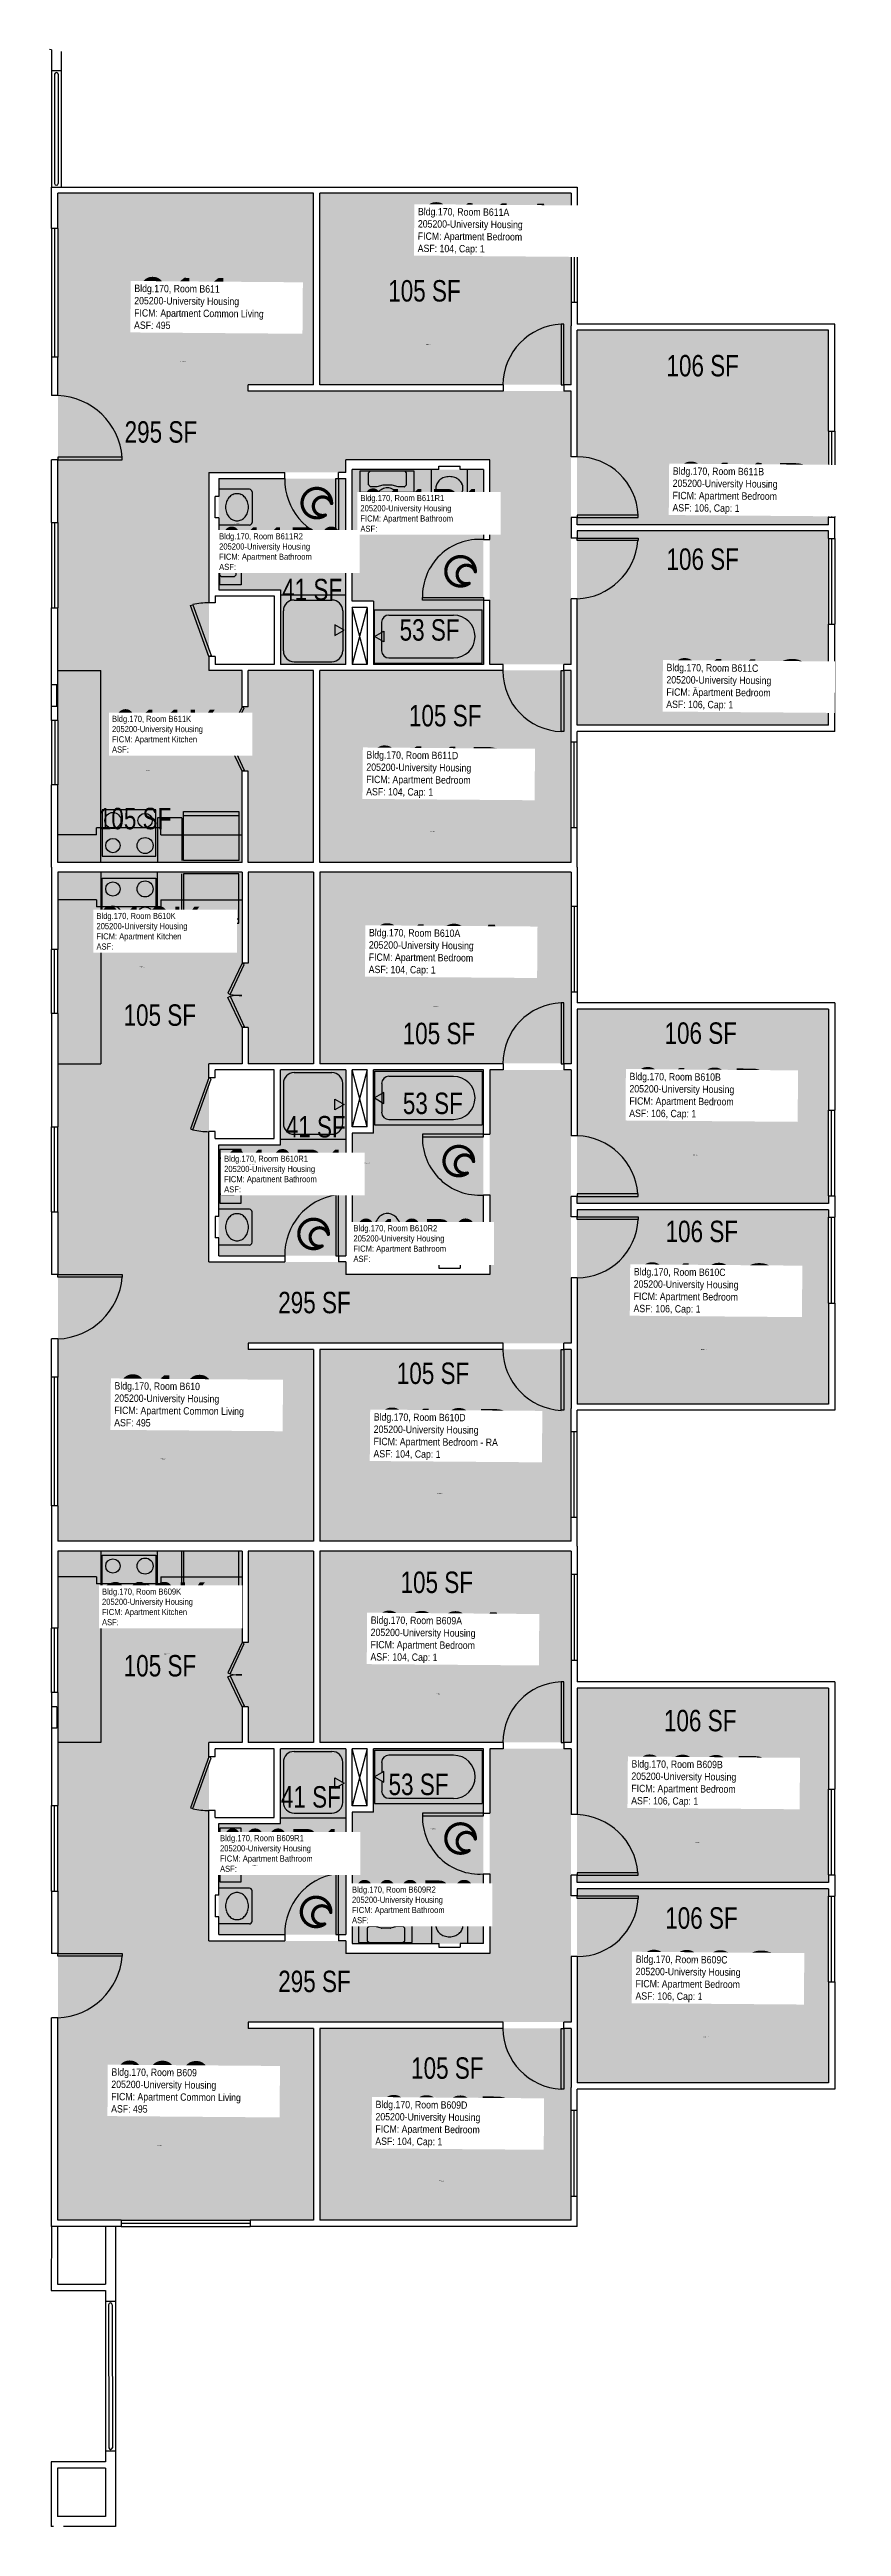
# Model space of a CAD drawing. Header units: inches. Extents: x -89 to 3167, y -84 to 1655.
# Drawn here: x 2724 to 3167, y 256 to 1642 of the extents above; entities that cross this region are included whole.
import ezdxf
from ezdxf.enums import TextEntityAlignment as Align

# ---------------------------------------------------------------- set-up
doc = ezdxf.new("R2010")
doc.units = ezdxf.units.IN
doc.header["$LTSCALE"] = 10
doc.header["$MEASUREMENT"] = 0
doc.layers.get('0').update_dxf_attribs({"linetype": 'CONTINUOUS'})
for name, color, linetype in [('A-DOOR', 2, 'CONTINUOUS'), ('A-FLOR', 3, 'CONTINUOUS'), ('A-GLAZ', 1, 'CONTINUOUS'), ('A-IDEN-ICON', 4, 'CONTINUOUS'), ('A-IDEN-RNUM', 7, 'CONTINUOUS'), ('A-IDEN-SNUM', 4, 'CONTINUOUS'), ('A-IDEN-VNUM', 4, 'CONTINUOUS'), ('A-WALL', 5, 'CONTINUOUS'), ('AREA-TEXT', 3, 'CONTINUOUS'), ('Rooms-Category-Color', 7, 'CONTINUOUS'), ('Rooms-College-Color', 7, 'CONTINUOUS'), ('Rooms-Department-Color', 7, 'CONTINUOUS'), ('Rooms-Division-Color', 7, 'CONTINUOUS'), ('Rooms-Information', 7, 'CONTINUOUS')]:
    doc.layers.add(name, color=color, linetype=linetype)
doc.styles.add('CP_AREA', font='arial.ttf', dxfattribs={"height": 15})
doc.styles.add('CP_ROOMSNUMBER', font='arial.ttf', dxfattribs={"height": 1})
doc.styles.add('CP_ROOMVNUMBER', font='arial.ttf', dxfattribs={"width": 0.85, "height": 0.075})

msp = doc.modelspace()

# ---------------------------------------------------------------- texts
at = {"layer": 'A-IDEN-RNUM', "style": 'CP_ROOMSNUMBER'}
for s, rotation, p in [('0611-A0', 359.5512, (2935, 1477)), ('0611-00', 359.584, (2797.4, 1467.4)), ('0611-B0', 359.584, (3080.1, 1393.9)), ('0611-R2', 358.9, (2827.5, 1376.7)), ('0611-R1', 358.9, (2920.5, 1378.3)), ('0611-C0', 359.5512, (3084.6, 1285)), ('0611-K0', 358.9, (2778.2, 1238.5)), ('0611-D0', 359.584, (2936.9, 1204.5)), ('0610-K0', 358.9, (2774.4, 1128.5)), ('0610-A0', 359.5512, (2939.1, 1106.4)), ('0610-R1', 358.9, (2836, 1017.7)), ('0610-R2', 358.9, (2900.5, 1018.9)), ('0610-B0', 359.584, (3084.3, 1023.3)), ('0610-C0', 359.5512, (3088.7, 914.4)), ('0610-00', 359.584, (2786.3, 853.1)), ('0610-D0', 359.584, (2941.1, 834)), ('0609-K0', 358.9, (2788.6, 744)), ('0609-A0', 359.5512, (2940.2, 721.6)), ('0609-R2', 358.9, (2937.5, 646)), ('0609-B0', 359.584, (3085.3, 638.5)), ('0609-R1', 358.9, (2837.8, 625.8)), ('0609-C0', 359.5512, (3089.8, 529.6)), ('0609-00', 359.584, (2784.6, 469)), ('0609-D0', 359.584, (2942.1, 449.1))]:
    msp.add_text(s, height=0.36, rotation=rotation, dxfattribs=at).set_placement(p)
at = {"layer": 'A-IDEN-SNUM', "style": 'CP_ROOMSNUMBER'}
for s, rotation, p in [('1700B611A0', 359.5512, (2935, 1477)), ('1700B61100', 359.584, (2797.4, 1467.4)), ('1700B611B0', 359.584, (3080.1, 1393.9)), ('1700B611R2', 358.9, (2827.5, 1376.7)), ('1700B611R1', 358.9, (2920.5, 1378.3)), ('1700B611C0', 359.5512, (3084.6, 1285)), ('1700B611K0', 358.9, (2778.2, 1238.5)), ('1700B611D0', 359.584, (2936.9, 1204.5)), ('1700B610K0', 358.9, (2774.4, 1128.5)), ('1700B610A0', 359.5512, (2939.1, 1106.4)), ('1700B610R1', 358.9, (2836, 1017.7)), ('1700B610R2', 358.9, (2900.5, 1018.9)), ('1700B610B0', 359.584, (3084.3, 1023.3)), ('1700B610C0', 359.5512, (3088.7, 914.4)), ('1700B61000', 359.584, (2786.3, 853.1)), ('1700B610D0', 359.584, (2941.1, 834)), ('1700B609K0', 358.9, (2788.6, 744)), ('1700B609A0', 359.5512, (2940.2, 721.6)), ('1700B609R2', 358.9, (2937.5, 646)), ('1700B609B0', 359.584, (3085.3, 638.5)), ('1700B609R1', 358.9, (2837.8, 625.8)), ('1700B609C0', 359.5512, (3089.8, 529.6)), ('1700B60900', 359.584, (2784.6, 469)), ('1700B609D0', 359.584, (2942.1, 449.1))]:
    msp.add_text(s, height=0.36, rotation=rotation, dxfattribs=at).set_placement(p)
at = {"layer": 'A-IDEN-VNUM', "style": 'CP_ROOMVNUMBER', "width": 0.85}
for s, rotation, p in [('611A', 359.5553, (2930.2, 1527.7)), ('611', 359.5512, (2771.6, 1485.9)), ('611B', 359.5512, (3072.7, 1382.5)), ('611C', 359.5512, (3069.2, 1272.5)), ('611D', 359.5512, (2901.4, 1223.6)), ('610A', 359.5553, (2902.8, 1124.1)), ('610B', 359.5512, (3048.5, 1043.6)), ('610C', 359.5512, (3050.9, 934.3)), ('610', 359.5512, (2760.5, 871.6)), ('610D', 359.5512, (2905.5, 853)), ('609A', 359.5553, (2903.8, 739.3)), ('609B', 359.5512, (3049.6, 658.8)), ('609C', 359.5512, (3052, 549.5)), ('609', 359.5512, (2758.8, 487.5)), ('609D', 359.5512, (2906.5, 468.2))]:
    msp.add_text(s, height=28.8, rotation=rotation, dxfattribs=at).set_placement(p)
at = {"layer": 'A-IDEN-VNUM', "style": 'CP_ROOMVNUMBER'}
for s, width, p in [('611R1', 0.7, (2898.2, 1372.3)), ('611R2', 0.7, (2819.2, 1350.9)), ('611K', 0.75, (2759.3, 1248.7, 0)), ('610K', 0.75, (2750.6, 1138.4, 0)), ('610R1', 0.7, (2822, 1002.5)), ('610R2', 0.7, (2894.3, 963.6)), ('609K', 0.75, (2753.7, 760.2, 0)), ('609R1', 0.7, (2819.7, 622.2)), ('609R2', 0.7, (2893.5, 593.4))]:
    msp.add_text(s, height=24, dxfattribs=dict(at, width=width)).set_placement(p)
at = {"layer": 'AREA-TEXT', "style": 'CP_AREA', "width": 0.75}
for s, p in [('105 SF', (2934, 1507.2)), ('106 SF', (3089.6, 1465.3)), ('295 SF', (2786.6, 1428.2)), ('106 SF', (3089.6, 1357)), ('41 SF', (2871.2, 1340)), ('53 SF', (2936.9, 1317.4)), ('105 SF', (2945.6, 1269.4)), ('105 SF', (2772.2, 1211.8)), ('105 SF', (2786, 1101.8)), ('105 SF', (2942.1, 1091.5)), ('106 SF', (3088.5, 1091.7)), ('53 SF', (2938.7, 1052.4)), ('41 SF', (2873.2, 1039.3)), ('106 SF', (3089.1, 980.7)), ('295 SF', (2872.5, 940.9)), ('105 SF', (2938.8, 901.3)), ('105 SF', (2940.9, 784.3)), ('105 SF', (2786.1, 737.6)), ('106 SF', (3088.2, 706.9)), ('41 SF', (2870.5, 664.2)), ('53 SF', (2930.7, 671.2)), ('106 SF', (3088.9, 596.4)), ('295 SF', (2872.5, 560.9)), ('105 SF', (2946.8, 512.4))]:
    msp.add_text(s, height=12, dxfattribs=at).set_placement(p, align=Align.MIDDLE_CENTER)

# ---------------------------------------------------------------- blocks, each defined once
blk = doc.blocks.new('CPBATH')
at = {"color": 0, "linetype": 'ByBlock', "const_width": 0.0127}
for points in [[(0.0571, 0.0168, 0.861492), (-0.0551, 0, 1)], [(-0.0551, 0, 0.726902), (0.0487, -0.0337, 1)], [(0.0571, 0.0168, 0.729002), (-0.0084, -0.0042, 1)], [(-0.0084, -0.0042, 0.609468), (0.0487, -0.0337, 1)]]:
    blk.add_lwpolyline(points, format="xyb", dxfattribs=at)
at = {"color": 0, "linetype": 'ByBlock', "const_width": 0.00637}
for points in [[(0.0544, 0.0152, 1), (0.0599, 0.0184, 1)], [(0.0459, -0.0353, 1), (0.0515, -0.0321, 1)]]:
    blk.add_lwpolyline(points, format="xyb", close=True, dxfattribs=at)

# ---------------------------------------------------------------- hatches: boundary and pattern name
at = {"layer": 'Rooms-Category-Color', "true_color": 0x728ef3}
for points in [[(3016, 1298.1), (3016, 1451.1), (2835.5, 1451.1), (2835.5, 1454.6), (2872, 1454.6), (2872, 1561.8), (2729, 1561.8), (2729, 1294.6), (2813.5, 1294.6), (2813.5, 1405.6), (2890, 1405.6), (2890, 1412.6), (2970.5, 1412.6), (2970.5, 1298.1)], [(2875.3, 1562), (2875.3, 1454.7), (3015.8, 1454.7), (3015.8, 1562)], [(3019.3, 1485.2), (3019.3, 1376.5), (3159.8, 1376.5), (3159.8, 1485.2)], [(2890, 1402.1), (2890, 1298.1), (2853.5, 1298.1), (2853.5, 1339.9), (2819, 1339.9), (2819, 1402.1)], [(2967, 1298.1), (2967, 1407.1), (2893.5, 1407.1), (2893.5, 1333.4), (2905.5, 1333.4), (2905.5, 1298.1)], [(3019.3, 1373), (3019.3, 1264.2), (3159.8, 1264.2), (3159.8, 1373)], [(2832, 1294.6), (2729, 1294.6), (2729, 1187.3), (2832, 1187.3), (2832, 1238.3), (2835.5, 1238.3), (2835.5, 1187.3), (2872, 1187.3), (2872, 1294.6), (2835.5, 1294.6), (2835.5, 1274.3), (2832, 1274.3)], [(2875.3, 1294.7), (2875.3, 1187.5), (3015.8, 1187.5), (3015.8, 1294.7)], [(2832, 1074.6), (2729, 1074.6), (2729, 1181.8), (2832, 1181.8), (2832, 1130.8), (2835.5, 1130.8), (2835.5, 1181.8), (2872, 1181.8), (2872, 1074.6), (2835.5, 1074.6), (2835.5, 1094.8), (2832, 1094.8)], [(2875.3, 1074.7), (2875.3, 1182), (3015.8, 1182), (3015.8, 1074.7)], [(3019.3, 996.5), (3019.3, 1105.2), (3159.8, 1105.2), (3159.8, 996.5)], [(3016, 1071.1), (3016, 918.1), (2835.5, 918.1), (2835.5, 914.6), (2872, 914.6), (2872, 807.3), (2729, 807.3), (2729, 1074.6), (2813.5, 1074.6), (2813.5, 963.6), (2890, 963.6), (2890, 956.6), (2970.5, 956.6), (2970.5, 1071.1)], [(2890, 967.1), (2890, 1071.1), (2853.5, 1071.1), (2853.5, 1029.2), (2819, 1029.2), (2819, 967.1)], [(2967, 1071.1), (2967, 962.1), (2893.5, 962.1), (2893.5, 1035.7), (2905.5, 1035.7), (2905.5, 1071.1)], [(3019.3, 884.2), (3019.3, 993), (3159.8, 993), (3159.8, 884.2)], [(2875.3, 807.5), (2875.3, 914.7), (3015.8, 914.7), (3015.8, 807.5)], [(2832, 694.6), (2729, 694.6), (2729, 801.8), (2832, 801.8), (2832, 750.6), (2835.5, 750.6), (2835.5, 801.8), (2872, 801.8), (2872, 694.6), (2835.5, 694.6), (2835.5, 714.6), (2832, 714.6)], [(2875.3, 694.7), (2875.3, 802), (3015.8, 802), (3015.8, 694.7)], [(3019.3, 616.5), (3019.3, 725.2), (3159.8, 725.2), (3159.8, 616.5)], [(3016, 691.1), (3016, 538.1), (2835.5, 538.1), (2835.5, 534.6), (2872, 534.6), (2872, 427.3), (2729, 427.3), (2729, 694.6), (2813.5, 694.6), (2813.5, 583.6), (2890, 583.6), (2890, 576.6), (2970.5, 576.6), (2970.5, 691.1)], [(2819, 649.2), (2853.5, 649.2), (2853.5, 691.1), (2890, 691.1), (2890, 587.1), (2819, 587.1)], [(2967, 691.1), (2967, 582.1), (2893.5, 582.1), (2893.5, 655.7), (2905.5, 655.7), (2905.5, 691.1)], [(3019.3, 504.2), (3019.3, 613), (3159.8, 613), (3159.8, 504.2)], [(2875.3, 427.5), (2875.3, 534.7), (3015.8, 534.7), (3015.8, 427.5)]]:
    msp.add_hatch(color=171, dxfattribs=at).paths.add_polyline_path(points)
at = {"layer": 'Rooms-College-Color', "true_color": 0xadadad}
for points in [[(3016, 1298.1), (3016, 1451.1), (2835.5, 1451.1), (2835.5, 1454.6), (2872, 1454.6), (2872, 1561.8), (2729, 1561.8), (2729, 1294.6), (2813.5, 1294.6), (2813.5, 1405.6), (2890, 1405.6), (2890, 1412.6), (2970.5, 1412.6), (2970.5, 1298.1)], [(2875.3, 1562), (2875.3, 1454.7), (3015.8, 1454.7), (3015.8, 1562)], [(3019.3, 1485.2), (3019.3, 1376.5), (3159.8, 1376.5), (3159.8, 1485.2)], [(2890, 1402.1), (2890, 1298.1), (2853.5, 1298.1), (2853.5, 1339.9), (2819, 1339.9), (2819, 1402.1)], [(2967, 1298.1), (2967, 1407.1), (2893.5, 1407.1), (2893.5, 1333.4), (2905.5, 1333.4), (2905.5, 1298.1)], [(3019.3, 1373), (3019.3, 1264.2), (3159.8, 1264.2), (3159.8, 1373)], [(2832, 1294.6), (2729, 1294.6), (2729, 1187.3), (2832, 1187.3), (2832, 1238.3), (2835.5, 1238.3), (2835.5, 1187.3), (2872, 1187.3), (2872, 1294.6), (2835.5, 1294.6), (2835.5, 1274.3), (2832, 1274.3)], [(2875.3, 1294.7), (2875.3, 1187.5), (3015.8, 1187.5), (3015.8, 1294.7)], [(2832, 1074.6), (2729, 1074.6), (2729, 1181.8), (2832, 1181.8), (2832, 1130.8), (2835.5, 1130.8), (2835.5, 1181.8), (2872, 1181.8), (2872, 1074.6), (2835.5, 1074.6), (2835.5, 1094.8), (2832, 1094.8)], [(2875.3, 1074.7), (2875.3, 1182), (3015.8, 1182), (3015.8, 1074.7)], [(3019.3, 996.5), (3019.3, 1105.2), (3159.8, 1105.2), (3159.8, 996.5)], [(3016, 1071.1), (3016, 918.1), (2835.5, 918.1), (2835.5, 914.6), (2872, 914.6), (2872, 807.3), (2729, 807.3), (2729, 1074.6), (2813.5, 1074.6), (2813.5, 963.6), (2890, 963.6), (2890, 956.6), (2970.5, 956.6), (2970.5, 1071.1)], [(2890, 967.1), (2890, 1071.1), (2853.5, 1071.1), (2853.5, 1029.2), (2819, 1029.2), (2819, 967.1)], [(2967, 1071.1), (2967, 962.1), (2893.5, 962.1), (2893.5, 1035.7), (2905.5, 1035.7), (2905.5, 1071.1)], [(3019.3, 884.2), (3019.3, 993), (3159.8, 993), (3159.8, 884.2)], [(2875.3, 807.5), (2875.3, 914.7), (3015.8, 914.7), (3015.8, 807.5)], [(2832, 694.6), (2729, 694.6), (2729, 801.8), (2832, 801.8), (2832, 750.6), (2835.5, 750.6), (2835.5, 801.8), (2872, 801.8), (2872, 694.6), (2835.5, 694.6), (2835.5, 714.6), (2832, 714.6)], [(2875.3, 694.7), (2875.3, 802), (3015.8, 802), (3015.8, 694.7)], [(3019.3, 616.5), (3019.3, 725.2), (3159.8, 725.2), (3159.8, 616.5)], [(3016, 691.1), (3016, 538.1), (2835.5, 538.1), (2835.5, 534.6), (2872, 534.6), (2872, 427.3), (2729, 427.3), (2729, 694.6), (2813.5, 694.6), (2813.5, 583.6), (2890, 583.6), (2890, 576.6), (2970.5, 576.6), (2970.5, 691.1)], [(2819, 649.2), (2853.5, 649.2), (2853.5, 691.1), (2890, 691.1), (2890, 587.1), (2819, 587.1)], [(2967, 691.1), (2967, 582.1), (2893.5, 582.1), (2893.5, 655.7), (2905.5, 655.7), (2905.5, 691.1)], [(3019.3, 504.2), (3019.3, 613), (3159.8, 613), (3159.8, 504.2)], [(2875.3, 427.5), (2875.3, 534.7), (3015.8, 534.7), (3015.8, 427.5)]]:
    msp.add_hatch(color=253, dxfattribs=at).paths.add_polyline_path(points)
at = {"layer": 'Rooms-Department-Color', "true_color": 0x604aed}
for points in [[(3016, 1298.1), (3016, 1451.1), (2835.5, 1451.1), (2835.5, 1454.6), (2872, 1454.6), (2872, 1561.8), (2729, 1561.8), (2729, 1294.6), (2813.5, 1294.6), (2813.5, 1405.6), (2890, 1405.6), (2890, 1412.6), (2970.5, 1412.6), (2970.5, 1298.1)], [(2875.3, 1562), (2875.3, 1454.7), (3015.8, 1454.7), (3015.8, 1562)], [(3019.3, 1485.2), (3019.3, 1376.5), (3159.8, 1376.5), (3159.8, 1485.2)], [(2890, 1402.1), (2890, 1298.1), (2853.5, 1298.1), (2853.5, 1339.9), (2819, 1339.9), (2819, 1402.1)], [(2967, 1298.1), (2967, 1407.1), (2893.5, 1407.1), (2893.5, 1333.4), (2905.5, 1333.4), (2905.5, 1298.1)], [(3019.3, 1373), (3019.3, 1264.2), (3159.8, 1264.2), (3159.8, 1373)], [(2832, 1294.6), (2729, 1294.6), (2729, 1187.3), (2832, 1187.3), (2832, 1238.3), (2835.5, 1238.3), (2835.5, 1187.3), (2872, 1187.3), (2872, 1294.6), (2835.5, 1294.6), (2835.5, 1274.3), (2832, 1274.3)], [(2875.3, 1294.7), (2875.3, 1187.5), (3015.8, 1187.5), (3015.8, 1294.7)], [(2832, 1074.6), (2729, 1074.6), (2729, 1181.8), (2832, 1181.8), (2832, 1130.8), (2835.5, 1130.8), (2835.5, 1181.8), (2872, 1181.8), (2872, 1074.6), (2835.5, 1074.6), (2835.5, 1094.8), (2832, 1094.8)], [(2875.3, 1074.7), (2875.3, 1182), (3015.8, 1182), (3015.8, 1074.7)], [(3019.3, 996.5), (3019.3, 1105.2), (3159.8, 1105.2), (3159.8, 996.5)], [(3016, 1071.1), (3016, 918.1), (2835.5, 918.1), (2835.5, 914.6), (2872, 914.6), (2872, 807.3), (2729, 807.3), (2729, 1074.6), (2813.5, 1074.6), (2813.5, 963.6), (2890, 963.6), (2890, 956.6), (2970.5, 956.6), (2970.5, 1071.1)], [(2890, 967.1), (2890, 1071.1), (2853.5, 1071.1), (2853.5, 1029.2), (2819, 1029.2), (2819, 967.1)], [(2967, 1071.1), (2967, 962.1), (2893.5, 962.1), (2893.5, 1035.7), (2905.5, 1035.7), (2905.5, 1071.1)], [(3019.3, 884.2), (3019.3, 993), (3159.8, 993), (3159.8, 884.2)], [(2875.3, 807.5), (2875.3, 914.7), (3015.8, 914.7), (3015.8, 807.5)], [(2832, 694.6), (2729, 694.6), (2729, 801.8), (2832, 801.8), (2832, 750.6), (2835.5, 750.6), (2835.5, 801.8), (2872, 801.8), (2872, 694.6), (2835.5, 694.6), (2835.5, 714.6), (2832, 714.6)], [(2875.3, 694.7), (2875.3, 802), (3015.8, 802), (3015.8, 694.7)], [(3019.3, 616.5), (3019.3, 725.2), (3159.8, 725.2), (3159.8, 616.5)], [(3016, 691.1), (3016, 538.1), (2835.5, 538.1), (2835.5, 534.6), (2872, 534.6), (2872, 427.3), (2729, 427.3), (2729, 694.6), (2813.5, 694.6), (2813.5, 583.6), (2890, 583.6), (2890, 576.6), (2970.5, 576.6), (2970.5, 691.1)], [(2819, 649.2), (2853.5, 649.2), (2853.5, 691.1), (2890, 691.1), (2890, 587.1), (2819, 587.1)], [(2967, 691.1), (2967, 582.1), (2893.5, 582.1), (2893.5, 655.7), (2905.5, 655.7), (2905.5, 691.1)], [(3019.3, 504.2), (3019.3, 613), (3159.8, 613), (3159.8, 504.2)], [(2875.3, 427.5), (2875.3, 534.7), (3015.8, 534.7), (3015.8, 427.5)]]:
    msp.add_hatch(color=173, dxfattribs=at).paths.add_polyline_path(points)
at = {"layer": 'Rooms-Division-Color', "true_color": 0x604aed}
for points in [[(3016, 1298.1), (3016, 1451.1), (2835.5, 1451.1), (2835.5, 1454.6), (2872, 1454.6), (2872, 1561.8), (2729, 1561.8), (2729, 1294.6), (2813.5, 1294.6), (2813.5, 1405.6), (2890, 1405.6), (2890, 1412.6), (2970.5, 1412.6), (2970.5, 1298.1)], [(2875.3, 1562), (2875.3, 1454.7), (3015.8, 1454.7), (3015.8, 1562)], [(3019.3, 1485.2), (3019.3, 1376.5), (3159.8, 1376.5), (3159.8, 1485.2)], [(2890, 1402.1), (2890, 1298.1), (2853.5, 1298.1), (2853.5, 1339.9), (2819, 1339.9), (2819, 1402.1)], [(2967, 1298.1), (2967, 1407.1), (2893.5, 1407.1), (2893.5, 1333.4), (2905.5, 1333.4), (2905.5, 1298.1)], [(3019.3, 1373), (3019.3, 1264.2), (3159.8, 1264.2), (3159.8, 1373)], [(2832, 1294.6), (2729, 1294.6), (2729, 1187.3), (2832, 1187.3), (2832, 1238.3), (2835.5, 1238.3), (2835.5, 1187.3), (2872, 1187.3), (2872, 1294.6), (2835.5, 1294.6), (2835.5, 1274.3), (2832, 1274.3)], [(2875.3, 1294.7), (2875.3, 1187.5), (3015.8, 1187.5), (3015.8, 1294.7)], [(2832, 1074.6), (2729, 1074.6), (2729, 1181.8), (2832, 1181.8), (2832, 1130.8), (2835.5, 1130.8), (2835.5, 1181.8), (2872, 1181.8), (2872, 1074.6), (2835.5, 1074.6), (2835.5, 1094.8), (2832, 1094.8)], [(2875.3, 1074.7), (2875.3, 1182), (3015.8, 1182), (3015.8, 1074.7)], [(3019.3, 996.5), (3019.3, 1105.2), (3159.8, 1105.2), (3159.8, 996.5)], [(3016, 1071.1), (3016, 918.1), (2835.5, 918.1), (2835.5, 914.6), (2872, 914.6), (2872, 807.3), (2729, 807.3), (2729, 1074.6), (2813.5, 1074.6), (2813.5, 963.6), (2890, 963.6), (2890, 956.6), (2970.5, 956.6), (2970.5, 1071.1)], [(2890, 967.1), (2890, 1071.1), (2853.5, 1071.1), (2853.5, 1029.2), (2819, 1029.2), (2819, 967.1)], [(2967, 1071.1), (2967, 962.1), (2893.5, 962.1), (2893.5, 1035.7), (2905.5, 1035.7), (2905.5, 1071.1)], [(3019.3, 884.2), (3019.3, 993), (3159.8, 993), (3159.8, 884.2)], [(2875.3, 807.5), (2875.3, 914.7), (3015.8, 914.7), (3015.8, 807.5)], [(2832, 694.6), (2729, 694.6), (2729, 801.8), (2832, 801.8), (2832, 750.6), (2835.5, 750.6), (2835.5, 801.8), (2872, 801.8), (2872, 694.6), (2835.5, 694.6), (2835.5, 714.6), (2832, 714.6)], [(2875.3, 694.7), (2875.3, 802), (3015.8, 802), (3015.8, 694.7)], [(3019.3, 616.5), (3019.3, 725.2), (3159.8, 725.2), (3159.8, 616.5)], [(3016, 691.1), (3016, 538.1), (2835.5, 538.1), (2835.5, 534.6), (2872, 534.6), (2872, 427.3), (2729, 427.3), (2729, 694.6), (2813.5, 694.6), (2813.5, 583.6), (2890, 583.6), (2890, 576.6), (2970.5, 576.6), (2970.5, 691.1)], [(2819, 649.2), (2853.5, 649.2), (2853.5, 691.1), (2890, 691.1), (2890, 587.1), (2819, 587.1)], [(2967, 691.1), (2967, 582.1), (2893.5, 582.1), (2893.5, 655.7), (2905.5, 655.7), (2905.5, 691.1)], [(3019.3, 504.2), (3019.3, 613), (3159.8, 613), (3159.8, 504.2)], [(2875.3, 427.5), (2875.3, 534.7), (3015.8, 534.7), (3015.8, 427.5)]]:
    msp.add_hatch(color=173, dxfattribs=at).paths.add_polyline_path(points)

# ---------------------------------------------------------------- linework, layer by layer
for p, q in [((2898, 1394.4), (2898, 1406.4)), ((2898, 1406.4), (2928, 1406.4)), ((2902.8, 1405.4), (2903.8, 1406.4)), ((2902.8, 1398.6), (2902.8, 1405.4)), ((2903.8, 1406.4), (2922.8, 1406.4)), ((2922.8, 1406.4), (2923.8, 1405.4)), ((2923.8, 1405.4), (2923.8, 1398.4)), ((2928, 1406.4), (2928, 1394.4)), ((2938, 1389.9), (2938, 1407.1)), ((2958, 1389.9), (2958, 1407.1)), ((2836.1, 1396.1), (2819, 1396.1)), ((2837.6, 1394.6), (2837.6, 1377.6)), ((2928, 1394.4), (2898, 1394.4)), ((2903.8, 1397.4), (2903, 1398.3)), ((2907.3, 1397.4), (2903.8, 1397.4)), ((2910.8, 1398.4), (2907.3, 1397.4)), ((2915.8, 1398.4), (2910.9, 1398.4)), ((2919.3, 1397.4), (2915.9, 1398.4)), ((2922.7, 1397.4), (2919.3, 1397.4)), ((2923.8, 1398.4), (2923, 1397.6)), ((2956.5, 1388.4), (2939.5, 1388.4)), ((2836.1, 1376.1), (2819, 1376.1)), ((2819.6, 1342.6), (2819.6, 1372.6)), ((2819.6, 1372.6), (2831.6, 1372.6)), ((2819.6, 1367.1), (2820.6, 1368.1)), ((2819.6, 1348.1), (2819.6, 1367.1)), ((2820.6, 1368.1), (2827.6, 1368.1)), ((2827.6, 1368.1), (2828.4, 1367.2)), ((2828.6, 1363.6), (2827.6, 1360.1)), ((2827.6, 1360.1), (2827.6, 1355.1)), ((2828.6, 1366.9), (2828.6, 1363.6)), ((2831.6, 1372.6), (2831.6, 1342.6)), ((2820.6, 1347.1), (2819.6, 1348.1)), ((2827.6, 1347.1), (2820.6, 1347.1)), ((2827.6, 1355), (2828.6, 1351.6)), ((2828.6, 1348.1), (2827.6, 1347.1)), ((2828.6, 1351.6), (2828.6, 1348.1)), ((2831.6, 1342.6), (2819.6, 1342.6)), ((2890, 1336.9), (2853.5, 1336.9)), ((2861.1, 1334.1), (2882.3, 1334.1)), ((2855.1, 1305.6), (2855.1, 1328.1)), ((2883.9, 1320.3), (2883.9, 1314.3)), ((2889.1, 1317.3), (2883.9, 1320.3)), ((2883.9, 1314.3), (2889.1, 1317.3)), ((2888.3, 1328.1), (2888.3, 1305.6)), ((2906.1, 1328.7), (2966.3, 1328.7)), ((2906.1, 1298.7), (2906.1, 1328.7)), ((2910.1, 1305.7), (2910.1, 1321.7)), ((2914.1, 1325.7), (2950.3, 1325.7)), ((2966.3, 1298.7), (2966.3, 1328.7)), ((2906.1, 1313.7), (2911.3, 1316.7)), ((2911.3, 1310.7), (2906.1, 1313.7)), ((2911.3, 1316.7), (2911.3, 1310.7)), ((2729, 1294.6), (2753, 1294.6)), ((2753, 1187.3), (2753, 1294.6)), ((2861.1, 1299.6), (2882.3, 1299.6)), ((2906.1, 1298.7), (2966.3, 1298.7)), ((2950.3, 1301.6), (2914.1, 1301.6)), ((2786.6, 1206.7), (2750.6, 1206.7)), ((2750.6, 1202.7), (2750.6, 1206.7)), ((2753.8, 1216.7), (2753.8, 1190.7)), ((2783.8, 1216.7), (2753.8, 1216.7)), ((2783.8, 1190.7), (2783.8, 1216.7)), ((2784.8, 1212.3), (2784.8, 1187.3)), ((2798.3, 1212.3), (2784.8, 1212.3)), ((2786.6, 1202.7), (2786.6, 1206.7)), ((2798.3, 1212.3), (2798.3, 1188.3)), ((2799.3, 1215.8), (2830.3, 1215.8)), ((2799.3, 1188.3), (2799.3, 1215.8)), ((2799.3, 1213.6), (2830.3, 1213.6)), ((2830.3, 1215.8), (2830.3, 1188.3)), ((2750.6, 1202.7), (2729, 1202.7)), ((2786.6, 1202.7), (2832, 1202.7)), ((2753, 1181.8), (2753, 1074.6)), ((2753.8, 1190.7), (2783.8, 1190.7)), ((2784.8, 1156.8), (2784.8, 1181.8)), ((2798.3, 1156.8), (2798.3, 1180.8)), ((2830.3, 1188.3), (2799.3, 1188.3)), ((2830.3, 1180.8), (2799.3, 1180.8)), ((2799.3, 1180.8), (2799.3, 1153.3)), ((2830.3, 1153.3), (2830.3, 1180.8)), ((2750.6, 1166.4), (2729, 1166.4)), ((2750.6, 1166.4), (2750.6, 1162.4)), ((2753.8, 1178.4), (2783.8, 1178.4)), ((2753.8, 1152.4), (2753.8, 1178.4)), ((2783.8, 1178.4), (2783.8, 1152.4)), ((2786.6, 1166.4), (2832, 1166.4)), ((2786.6, 1166.4), (2786.6, 1162.4)), ((2786.6, 1162.4), (2750.6, 1162.4)), ((2783.8, 1152.4), (2753.8, 1152.4)), ((2798.3, 1156.8), (2784.8, 1156.8)), ((2799.3, 1155.6), (2830.3, 1155.6)), ((2799.3, 1153.3), (2830.3, 1153.3)), ((2729, 1074.6), (2753, 1074.6)), ((2861.1, 1069.6), (2882.3, 1069.6)), ((2906.1, 1070.4), (2966.3, 1070.4)), ((2906.1, 1070.4), (2906.1, 1040.4)), ((2966.3, 1070.4), (2966.3, 1040.4)), ((2855.1, 1063.6), (2855.1, 1041.1)), ((2883.9, 1048.8), (2883.9, 1054.8)), ((2883.9, 1054.8), (2889.1, 1051.8)), ((2888.3, 1041.1), (2888.3, 1063.6)), ((2911.3, 1058.4), (2906.1, 1055.4)), ((2906.1, 1055.4), (2911.3, 1052.4)), ((2910.1, 1063.5), (2910.1, 1047.4)), ((2911.3, 1052.4), (2911.3, 1058.4)), ((2950.3, 1067.5), (2914.1, 1067.5)), ((2889.1, 1051.8), (2883.9, 1048.8)), ((2906.1, 1040.4), (2966.3, 1040.4)), ((2914.1, 1043.4), (2950.3, 1043.4)), ((2831.6, 1026.6), (2819.6, 1026.6)), ((2819.6, 1026.6), (2819.6, 996.6)), ((2831.6, 996.6), (2831.6, 1026.6)), ((2890, 1032.2), (2853.5, 1032.2)), ((2861.1, 1035.1), (2882.3, 1035.1)), ((2820.6, 1022.1), (2819.6, 1021.1)), ((2819.6, 1021.1), (2819.6, 1002.1)), ((2827.6, 1022.1), (2820.6, 1022.1)), ((2828.6, 1021.1), (2827.6, 1022.1)), ((2827.6, 1014.1), (2828.6, 1017.6)), ((2827.6, 1009.1), (2827.6, 1014)), ((2828.6, 1017.6), (2828.6, 1021.1)), ((2819.6, 1002.1), (2820.6, 1001.1)), ((2820.6, 1001.1), (2827.6, 1001.1)), ((2828.6, 1005.6), (2827.6, 1009.1)), ((2827.6, 1001.1), (2828.4, 1001.9)), ((2828.6, 1002.2), (2828.6, 1005.6)), ((2836.1, 993.1), (2819, 993.1)), ((2819.6, 996.6), (2831.6, 996.6)), ((2837.6, 974.6), (2837.6, 991.6)), ((2836.1, 973.1), (2819, 973.1)), ((2898, 974.7), (2898, 962.7)), ((2928, 974.7), (2898, 974.7)), ((2902.8, 970.5), (2902.8, 963.7)), ((2903.8, 971.7), (2903, 970.8)), ((2907.3, 971.7), (2903.8, 971.7)), ((2910.8, 970.7), (2907.3, 971.7)), ((2915.8, 970.7), (2910.9, 970.7)), ((2919.3, 971.7), (2915.9, 970.7)), ((2922.7, 971.7), (2919.3, 971.7)), ((2923.8, 970.7), (2923, 971.6)), ((2923.8, 963.7), (2923.8, 970.7)), ((2928, 962.7), (2928, 974.7)), ((2938, 979.2), (2938, 962.1)), ((2956.5, 980.7), (2939.5, 980.7)), ((2958, 979.2), (2958, 962.1)), ((2898, 962.7), (2928, 962.7)), ((2902.8, 963.7), (2903.8, 962.7)), ((2903.8, 962.7), (2922.8, 962.7)), ((2922.8, 962.7), (2923.8, 963.7)), ((2753, 801.8), (2753, 694.6)), ((2753.8, 799.4), (2783.8, 799.4)), ((2753.8, 773.4), (2753.8, 799.4)), ((2783.8, 799.4), (2783.8, 773.4)), ((2784.8, 777.8), (2784.8, 801.8)), ((2798.3, 777.8), (2798.3, 801.8)), ((2830.3, 801.8), (2799.3, 801.8)), ((2799.3, 801.8), (2799.3, 774.3)), ((2830.3, 774.3), (2830.3, 801.8)), ((2750.6, 787.4), (2729, 787.4)), ((2750.6, 787.4), (2750.6, 783.4)), ((2786.6, 783.4), (2750.6, 783.4)), ((2798.3, 777.8), (2784.8, 777.8)), ((2786.6, 787.4), (2832, 787.4)), ((2786.6, 787.4), (2786.6, 783.4)), ((2799.3, 776.6), (2830.3, 776.6)), ((2783.8, 773.4), (2753.8, 773.4)), ((2799.3, 774.3), (2830.3, 774.3)), ((2753, 694.6), (2729, 694.6)), ((2855.1, 683.6), (2855.1, 661.1)), ((2861.1, 689.6), (2882.3, 689.6)), ((2888.3, 672.3), (2888.3, 683.6)), ((2906.1, 690.4), (2966.3, 690.4)), ((2906.1, 690.4), (2906.1, 660.4)), ((2910.1, 683.5), (2910.1, 677.8)), ((2950.3, 687.5), (2914.1, 687.5)), ((2966.3, 690.4), (2966.3, 660.4)), ((2883.9, 668.8), (2883.9, 674.8)), ((2883.9, 674.8), (2889.1, 671.8)), ((2889.1, 671.8), (2883.9, 668.8)), ((2888.3, 661.1), (2888.3, 671.4)), ((2911.3, 678.4), (2906.1, 675.4)), ((2906.1, 675.4), (2911.3, 672.4)), ((2910.1, 673.1), (2910.1, 667.4)), ((2911.3, 672.4), (2911.3, 678.4)), ((2890, 652.2), (2853.5, 652.2)), ((2861.1, 655.1), (2882.3, 655.1)), ((2906.1, 660.4), (2966.3, 660.4)), ((2914.1, 663.4), (2950.3, 663.4)), ((2831.6, 646.6), (2819.6, 646.6)), ((2819.6, 646.6), (2819.6, 616.6)), ((2820.6, 642.1), (2819.6, 641.1)), ((2819.6, 641.1), (2819.6, 622.1)), ((2827.6, 642.1), (2820.6, 642.1)), ((2828.6, 641.1), (2827.6, 642.1)), ((2828.6, 637.6), (2828.6, 641.1)), ((2831.6, 616.6), (2831.6, 646.6)), ((2827.6, 634.1), (2828.6, 637.6)), ((2827.6, 629.1), (2827.6, 634)), ((2828.6, 625.6), (2827.6, 629.1)), ((2828.6, 622.2), (2828.6, 625.6)), ((2836.1, 613.1), (2819, 613.1)), ((2819.6, 622.1), (2820.6, 621.1)), ((2819.6, 616.6), (2831.6, 616.6)), ((2820.6, 621.1), (2827.6, 621.1)), ((2827.6, 621.1), (2828.4, 621.9)), ((2837.6, 594.6), (2837.6, 611.6)), ((2938, 599.2), (2938, 582.1)), ((2956.5, 600.7), (2939.5, 600.7)), ((2958, 599.2), (2958, 582.1)), ((2836.1, 593.1), (2819, 593.1)), ((2897.1, 594.7), (2897.1, 582.7)), ((2927.1, 594.7), (2897.1, 594.7)), ((2897.1, 582.7), (2927.1, 582.7)), ((2902, 590.5), (2902, 583.7)), ((2902, 583.7), (2903, 582.7)), ((2903, 591.7), (2902.1, 590.8)), ((2906.5, 591.7), (2903, 591.7)), ((2903, 582.7), (2922, 582.7)), ((2909.9, 590.7), (2906.5, 591.7)), ((2914.9, 590.7), (2910, 590.7)), ((2918.5, 591.7), (2915, 590.7)), ((2921.8, 591.7), (2918.5, 591.7)), ((2922, 582.7), (2923, 583.7)), ((2923, 590.7), (2922.1, 591.6)), ((2923, 583.7), (2923, 590.7)), ((2927.1, 582.7), (2927.1, 594.7))]:
    msp.add_line(p, q)
for centre, radius in [((2759.8, 1210.7), 4.5), ((2777.8, 1210.7), 4), ((2759.8, 1196.7), 4), ((2777.8, 1196.7), 4.5), ((2759.8, 1172.4), 4), ((2777.8, 1172.4), 4.5), ((2759.8, 1158.4), 4.5), ((2777.8, 1158.4), 4), ((2759.8, 793.4), 4), ((2777.8, 793.4), 4.5), ((2759.8, 779.4), 4.5), ((2777.8, 779.4), 4)]:
    msp.add_circle(centre, radius)
for centre, radius, start, end in [((2946.8, 1396.3), 6.59, 130.1009, 153.8084), ((2947.5, 1395.5), 7.65, 109.2294, 130.1009), ((2948, 1394.2), 9, 90, 109.2294), ((2948, 1394.2), 9, 70.7706, 90), ((2948.4, 1395.5), 7.65, 49.8991, 70.7706), ((2949.1, 1396.3), 6.59, 26.1916, 49.8991), ((2831.8, 1386.1), 9, 160.7706, 180), ((2830.5, 1386.5), 7.65, 139.8991, 160.7706), ((2829.7, 1387.2), 6.59, 116.1916, 139.8991), ((2829.2, 1388.2), 5.42, 90, 116.1916), ((2829.2, 1388.2), 5.42, 63.8084, 90), ((2828.7, 1387.2), 6.59, 40.1009, 63.8084), ((2827.9, 1386.5), 7.65, 19.2294, 40.1009), ((2826.6, 1386.1), 9, 0, 19.2294), ((2836.1, 1394.6), 1.5, 0, 90), ((2903.3, 1398.6), 0.418, 180, 225), ((2916.9, 1387.7), 11.2, 161.1646, 180), ((2914.3, 1387.1), 8.55, 176.2246, 198.8354), ((2915.2, 1388.3), 9.33, 140.5275, 161.1646), ((2914, 1389.2), 7.89, 116.7012, 140.5275), ((2913.3, 1390.6), 6.3, 90, 116.7012), ((2910.9, 1398), 0.418, 90, 105.9454), ((2913.3, 1390.6), 6.3, 63.2988, 90), ((2915.8, 1398), 0.418, 74.0546, 90), ((2912.6, 1389.2), 7.89, 39.4725, 63.2988), ((2911.5, 1388.3), 9.33, 18.8354, 39.4725), ((2909.8, 1387.7), 11.2, 0, 18.8354), ((2909.8, 1387.7), 11.2, 341.1646, 0), ((2922.7, 1397.9), 0.418, 270, 315), ((2939.5, 1389.9), 1.5, 180, 270), ((2945.8, 1396.8), 5.42, 153.8084, 180), ((2945.8, 1396.8), 5.42, 180, 206.1916), ((2946.8, 1397.4), 6.59, 206.1916, 229.8991), ((2947.5, 1398.2), 7.65, 229.8991, 250.7706), ((2948, 1399.4), 9, 250.7706, 270), ((2948, 1399.4), 9, 270, 289.2294), ((2948.4, 1398.2), 7.65, 289.2294, 310.1009), ((2949.1, 1397.4), 6.59, 310.1009, 333.8084), ((2950.1, 1396.8), 5.42, 0, 26.1916), ((2950.1, 1396.8), 5.42, 333.8084, 0), ((2956.5, 1389.9), 1.5, 270, 0), ((2831.8, 1386.1), 9, 180, 199.2294), ((2830.5, 1385.6), 7.65, 199.2294, 220.1009), ((2829.7, 1384.9), 6.59, 220.1009, 243.8084), ((2829.2, 1383.9), 5.42, 243.8084, 270), ((2829.2, 1383.9), 5.42, 270, 296.1916), ((2828.7, 1384.9), 6.59, 296.1916, 319.8991), ((2827.9, 1385.6), 7.65, 319.8991, 340.7706), ((2826.6, 1386.1), 9, 340.7706, 0), ((2836.1, 1377.6), 1.5, 270, 0), ((2915.9, 1387.7), 10.2, 198.8354, 219.4725), ((2914, 1386.2), 7.89, 219.4725, 243.2988), ((2913.3, 1384.7), 6.3, 243.2988, 270), ((2913.3, 1384.7), 6.3, 270, 296.7012), ((2912.6, 1386.2), 7.89, 296.7012, 320.5275), ((2911.5, 1387.1), 9.33, 320.5275, 341.1646), ((2828.1, 1366.9), 0.418, 0, 45), ((2835.4, 1357.6), 6.3, 153.2988, 180), ((2836.8, 1356.9), 7.89, 129.4725, 153.2988), ((2837.7, 1355.7), 9.33, 108.8354, 129.4725), ((2838.3, 1354), 11.2, 90, 108.8354), ((2838.3, 1354), 11.2, 71.1646, 90), ((2838.9, 1355.7), 9.33, 50.5275, 71.1646), ((2839.8, 1356.9), 7.89, 26.7012, 50.5275), ((2841.3, 1357.6), 6.3, 0, 26.7012), ((2828, 1355.1), 0.418, 180, 195.9454), ((2835.4, 1357.6), 6.3, 180, 206.7012), ((2836.8, 1358.3), 7.89, 206.7012, 230.5275), ((2837.7, 1359.4), 9.33, 230.5275, 251.1646), ((2838.3, 1361.1), 11.2, 251.1646, 270), ((2838.9, 1358.5), 8.55, 266.2246, 288.8354), ((2838.3, 1360.1), 10.2, 288.8354, 309.4725), ((2839.8, 1358.3), 7.89, 309.4725, 333.2988), ((2841.3, 1357.6), 6.3, 333.2988, 0), ((2861.1, 1328.1), 6, 90, 180), ((2882.3, 1328.1), 6, 0, 90), ((2914.1, 1321.7), 4.02, 90, 180), ((2950.3, 1313.7), 12, 270, 90), ((2861.1, 1305.6), 6, 180, 270), ((2882.3, 1305.6), 6, 270, 0), ((2914.1, 1305.7), 4.02, 180, 270), ((2861.1, 1063.6), 6, 90, 180), ((2882.3, 1063.6), 6, 0, 90), ((2914.1, 1063.5), 4.02, 90, 180), ((2950.3, 1055.4), 12, 270, 90), ((2861.1, 1041.1), 6, 180, 270), ((2882.3, 1041.1), 6, 270, 0), ((2914.1, 1047.4), 4.02, 180, 270), ((2828, 1014), 0.418, 164.0546, 180), ((2835.4, 1011.6), 6.3, 153.2988, 180), ((2836.8, 1010.9), 7.89, 129.4725, 153.2988), ((2837.7, 1009.7), 9.33, 108.8354, 129.4725), ((2838.3, 1008), 11.2, 90, 108.8354), ((2838.9, 1010.6), 8.55, 71.1646, 93.7754), ((2838.3, 1009), 10.2, 50.5275, 71.1646), ((2839.8, 1010.9), 7.89, 26.7012, 50.5275), ((2841.3, 1011.6), 6.3, 0, 26.7012), ((2828.1, 1002.2), 0.418, 315, 0), ((2835.4, 1011.6), 6.3, 180, 206.7012), ((2836.8, 1012.3), 7.89, 206.7012, 230.5275), ((2837.7, 1013.4), 9.33, 230.5275, 251.1646), ((2838.3, 1015.1), 11.2, 251.1646, 270), ((2838.3, 1015.1), 11.2, 270, 288.8354), ((2838.9, 1013.4), 9.33, 288.8354, 309.4725), ((2839.8, 1012.3), 7.89, 309.4725, 333.2988), ((2841.3, 1011.6), 6.3, 333.2988, 0), ((2831.8, 983.1), 9, 160.7706, 180), ((2830.5, 983.5), 7.65, 139.8991, 160.7706), ((2829.7, 984.2), 6.59, 116.1916, 139.8991), ((2829.2, 985.2), 5.42, 90, 116.1916), ((2829.2, 985.2), 5.42, 63.8084, 90), ((2828.7, 984.2), 6.59, 40.1009, 63.8084), ((2827.9, 983.5), 7.65, 19.2294, 40.1009), ((2826.6, 983.1), 9, 0, 19.2294), ((2836.1, 991.6), 1.5, 0, 90), ((2914.3, 982), 8.55, 161.1646, 183.7754), ((2915.9, 981.5), 10.2, 140.5275, 161.1646), ((2914, 983), 7.89, 116.7012, 140.5275), ((2913.3, 984.4), 6.3, 90, 116.7012), ((2913.3, 984.4), 6.3, 63.2988, 90), ((2912.6, 983), 7.89, 39.4725, 63.2988), ((2911.5, 982.1), 9.33, 18.8354, 39.4725), ((2909.8, 981.5), 11.2, 0, 18.8354), ((2831.8, 983.1), 9, 180, 199.2294), ((2830.5, 982.6), 7.65, 199.2294, 220.1009), ((2829.7, 981.9), 6.59, 220.1009, 243.8084), ((2829.2, 980.9), 5.42, 243.8084, 270), ((2829.2, 980.9), 5.42, 270, 296.1916), ((2828.7, 981.9), 6.59, 296.1916, 319.8991), ((2827.9, 982.6), 7.65, 319.8991, 340.7706), ((2826.6, 983.1), 9, 340.7706, 0), ((2836.1, 974.6), 1.5, 270, 0), ((2903.3, 970.5), 0.418, 135, 180), ((2916.9, 981.5), 11.2, 180, 198.8354), ((2915.2, 980.9), 9.33, 198.8354, 219.4725), ((2914, 979.9), 7.89, 219.4725, 243.2988), ((2913.3, 978.5), 6.3, 243.2988, 270), ((2910.9, 971.1), 0.418, 254.0546, 270), ((2913.3, 978.5), 6.3, 270, 296.7012), ((2915.8, 971.1), 0.418, 270, 285.9454), ((2912.6, 979.9), 7.89, 296.7012, 320.5275), ((2911.5, 980.9), 9.33, 320.5275, 341.1646), ((2909.8, 981.5), 11.2, 341.1646, 0), ((2922.7, 971.3), 0.418, 45, 90), ((2939.5, 979.2), 1.5, 90, 180), ((2945.8, 972.3), 5.42, 153.8084, 180), ((2945.8, 972.3), 5.42, 180, 206.1916), ((2946.8, 971.8), 6.59, 130.1009, 153.8084), ((2947.5, 971), 7.65, 109.2294, 130.1009), ((2948, 969.7), 9, 90, 109.2294), ((2948, 969.7), 9, 70.7706, 90), ((2948.4, 971), 7.65, 49.8991, 70.7706), ((2949.1, 971.8), 6.59, 26.1916, 49.8991), ((2950.1, 972.3), 5.42, 0, 26.1916), ((2950.1, 972.3), 5.42, 333.8084, 0), ((2956.5, 979.2), 1.5, 0, 90), ((2946.8, 972.8), 6.59, 206.1916, 229.8991), ((2947.5, 973.6), 7.65, 229.8991, 250.7706), ((2948, 974.9), 9, 250.7706, 270), ((2948, 974.9), 9, 270, 289.2294), ((2948.4, 973.6), 7.65, 289.2294, 310.1009), ((2949.1, 972.8), 6.59, 310.1009, 333.8084), ((2861.1, 683.6), 6, 90, 180), ((2882.3, 683.6), 6, 0, 90), ((2914.1, 683.5), 4.02, 90, 180), ((2950.3, 675.4), 12.1, 270, 90), ((2914.1, 667.4), 4.02, 180, 270), ((2861.1, 661.1), 6, 180, 270), ((2882.3, 661.1), 6, 270, 0), ((2837.7, 629.7), 9.33, 108.8354, 129.4725), ((2838.3, 628), 11.2, 90, 108.8354), ((2838.9, 630.6), 8.55, 71.1646, 93.7754), ((2838.3, 629), 10.2, 50.5275, 71.1646), ((2828, 634), 0.418, 164.0546, 180), ((2835.4, 631.6), 6.3, 153.2988, 180), ((2835.4, 631.6), 6.3, 180, 206.7012), ((2836.8, 630.9), 7.89, 129.4725, 153.2988), ((2836.8, 632.3), 7.89, 206.7012, 230.5275), ((2837.7, 633.4), 9.33, 230.5275, 251.1646), ((2838.3, 635.1), 11.2, 251.1646, 270), ((2838.3, 635.1), 11.2, 270, 288.8354), ((2838.9, 633.4), 9.33, 288.8354, 309.4725), ((2839.8, 630.9), 7.89, 26.7012, 50.5275), ((2839.8, 632.3), 7.89, 309.4725, 333.2988), ((2841.3, 631.6), 6.3, 0, 26.7012), ((2841.3, 631.6), 6.3, 333.2988, 0), ((2829.7, 604.2), 6.59, 116.1916, 139.8991), ((2829.2, 605.2), 5.42, 90, 116.1916), ((2828.1, 622.2), 0.418, 315, 0), ((2829.2, 605.2), 5.42, 63.8084, 90), ((2828.7, 604.2), 6.59, 40.1009, 63.8084), ((2836.1, 611.6), 1.5, 0, 90), ((2912.5, 604.4), 6.3, 90, 116.7012), ((2912.5, 604.4), 6.3, 63.2988, 90), ((2831.8, 603.1), 9, 160.7706, 180), ((2831.8, 603.1), 9, 180, 199.2294), ((2830.5, 603.5), 7.65, 139.8991, 160.7706), ((2830.5, 602.6), 7.65, 199.2294, 220.1009), ((2829.7, 601.9), 6.59, 220.1009, 243.8084), ((2828.7, 601.9), 6.59, 296.1916, 319.8991), ((2827.9, 603.5), 7.65, 19.2294, 40.1009), ((2827.9, 602.6), 7.65, 319.8991, 340.7706), ((2826.6, 603.1), 9, 0, 19.2294), ((2826.6, 603.1), 9, 340.7706, 0), ((2913.4, 602), 8.55, 161.1646, 183.7754), ((2916, 601.5), 11.2, 180, 198.8354), ((2915, 601.5), 10.2, 140.5275, 161.1646), ((2914.3, 600.9), 9.33, 198.8354, 219.4725), ((2913.2, 603), 7.89, 116.7012, 140.5275), ((2911.7, 603), 7.89, 39.4725, 63.2988), ((2910.6, 602.1), 9.33, 18.8354, 39.4725), ((2910.6, 600.9), 9.33, 320.5275, 341.1646), ((2908.9, 601.5), 11.2, 0, 18.8354), ((2908.9, 601.5), 11.2, 341.1646, 0), ((2939.5, 599.2), 1.5, 90, 180), ((2946.8, 591.8), 6.59, 130.1009, 153.8084), ((2947.5, 591), 7.65, 109.2294, 130.1009), ((2948, 589.7), 9, 90, 109.2294), ((2948, 589.7), 9, 70.7706, 90), ((2948.4, 591), 7.65, 49.8991, 70.7706), ((2949.1, 591.8), 6.59, 26.1916, 49.8991), ((2956.5, 599.2), 1.5, 0, 90), ((2829.2, 600.9), 5.42, 243.8084, 270), ((2829.2, 600.9), 5.42, 270, 296.1916), ((2836.1, 594.6), 1.5, 270, 0), ((2902.4, 590.5), 0.418, 135, 180), ((2913.2, 599.9), 7.89, 219.4725, 243.2988), ((2912.5, 598.5), 6.3, 243.2988, 270), ((2910, 591.1), 0.418, 254.0546, 270), ((2912.5, 598.5), 6.3, 270, 296.7012), ((2914.9, 591.1), 0.418, 270, 285.9454), ((2911.7, 599.9), 7.89, 296.7012, 320.5275), ((2921.8, 591.3), 0.418, 45, 90), ((2945.8, 592.3), 5.42, 153.8084, 180), ((2945.8, 592.3), 5.42, 180, 206.1916), ((2946.8, 592.8), 6.59, 206.1916, 229.8991), ((2947.5, 593.6), 7.65, 229.8991, 250.7706), ((2948, 594.9), 9, 250.7706, 270), ((2948, 594.9), 9, 270, 289.2294), ((2948.4, 593.6), 7.65, 289.2294, 310.1009), ((2949.1, 592.8), 6.59, 310.1009, 333.8084), ((2950.1, 592.3), 5.42, 0, 26.1916), ((2950.1, 592.3), 5.42, 333.8084, 0)]:
    msp.add_arc(centre, radius, start, end)
at = {"layer": 'A-DOOR'}
for p, q in [((3012, 1488.6), (3010.5, 1488.6)), ((3010.5, 1488.6), (3010.5, 1454.6)), ((3012, 1454.6), (3012, 1488.6)), ((3010.5, 1454.6), (3012, 1454.6)), ((2729, 1414), (2729, 1412.6)), ((2765, 1414), (2729, 1414)), ((2729, 1412.6), (2765, 1412.6)), ((2765, 1412.6), (2765, 1414)), ((2884.5, 1402.1), (2886, 1402.1)), ((2884.5, 1368.1), (2884.5, 1402.1)), ((2886, 1402.1), (2886, 1368.1)), ((3019.5, 1381.7), (3019.5, 1380.3)), ((3053.5, 1381.7), (3019.5, 1381.7)), ((3019.5, 1380.3), (3053.5, 1380.3)), ((3053.5, 1380.3), (3053.5, 1381.7)), ((2886, 1368.1), (2884.5, 1368.1)), ((3019.5, 1367.4), (3019.5, 1368.8)), ((3019.5, 1368.8), (3053.5, 1368.8)), ((3053.5, 1367.4), (3019.5, 1367.4)), ((3053.5, 1368.8), (3053.5, 1367.4)), ((2803.2, 1331), (2804.5, 1331.5)), ((2813.5, 1302.6), (2803.2, 1331)), ((2804.5, 1331.5), (2814.8, 1303)), ((2933, 1334.1), (2933, 1335.5)), ((2933, 1335.5), (2967, 1335.5)), ((2967, 1334.1), (2933, 1334.1)), ((2967, 1335.5), (2967, 1334.1)), ((2814.8, 1303), (2813.5, 1302.6)), ((3010.5, 1294.6), (3012, 1294.6)), ((3010.5, 1260.6), (3010.5, 1294.6)), ((3012, 1294.6), (3012, 1260.6)), ((2832, 1274.3), (2824.1, 1257.5)), ((2825.4, 1256.9), (2833.2, 1273.7)), ((2833.2, 1273.7), (2832, 1274.3)), ((2824.1, 1257.5), (2825.4, 1256.9)), ((2824.1, 1255.2), (2825.4, 1255.8)), ((2832, 1238.3), (2824.1, 1255.2)), ((2825.4, 1255.8), (2833.2, 1238.9)), ((3012, 1260.6), (3010.5, 1260.6)), ((2833.2, 1238.9), (2832, 1238.3)), ((2832, 1130.8), (2824.1, 1114)), ((2825.4, 1113.4), (2833.2, 1130.2)), ((2833.2, 1130.2), (2832, 1130.8)), ((2824.1, 1114), (2825.4, 1113.4)), ((2824.1, 1111.7), (2825.4, 1112.3)), ((2832, 1094.8), (2824.1, 1111.7)), ((2825.4, 1112.3), (2833.2, 1095.4)), ((2833.2, 1095.4), (2832, 1094.8)), ((3012, 1108.6), (3010.5, 1108.6)), ((3010.5, 1108.6), (3010.5, 1074.6)), ((3012, 1074.6), (3012, 1108.6)), ((3010.5, 1074.6), (3012, 1074.6)), ((2813.5, 1066.6), (2803.2, 1038.1)), ((2804.5, 1037.6), (2814.8, 1066.1)), ((2814.8, 1066.1), (2813.5, 1066.6)), ((2803.2, 1038.1), (2804.5, 1037.6)), ((2967, 1035.1), (2933, 1035.1)), ((2933, 1035.1), (2933, 1033.6)), ((2933, 1033.6), (2967, 1033.6)), ((2967, 1033.6), (2967, 1035.1)), ((2886, 1001.1), (2884.5, 1001.1)), ((2884.5, 1001.1), (2884.5, 967.1)), ((2886, 967.1), (2886, 1001.1)), ((3019.5, 1001.7), (3019.5, 1000.3)), ((3053.5, 1001.7), (3019.5, 1001.7)), ((3019.5, 1000.3), (3053.5, 1000.3)), ((3053.5, 1000.3), (3053.5, 1001.7)), ((3019.5, 987.4), (3019.5, 988.8)), ((3019.5, 988.8), (3053.5, 988.8)), ((3053.5, 987.4), (3019.5, 987.4)), ((3053.5, 988.8), (3053.5, 987.4)), ((2884.5, 967.1), (2886, 967.1)), ((2729, 955.1), (2729, 956.6)), ((2729, 956.6), (2765, 956.6)), ((2765, 955.1), (2729, 955.1)), ((2765, 956.6), (2765, 955.1)), ((3010.5, 914.6), (3012, 914.6)), ((3010.5, 880.6), (3010.5, 914.6)), ((3012, 914.6), (3012, 880.6)), ((3012, 880.6), (3010.5, 880.6)), ((2832, 750.6), (2824.1, 733.7)), ((2825.4, 733.1), (2833.2, 750)), ((2833.2, 750), (2832, 750.6)), ((2824.1, 733.7), (2825.4, 733.1)), ((2824.1, 731.4), (2825.4, 732)), ((2832, 714.6), (2824.1, 731.4)), ((2825.4, 732), (2833.2, 715.2)), ((3012, 728.6), (3010.5, 728.6)), ((3010.5, 728.6), (3010.5, 694.6)), ((3012, 694.6), (3012, 728.6)), ((2833.2, 715.2), (2832, 714.6)), ((3010.5, 694.6), (3012, 694.6)), ((2813.5, 686.6), (2803.2, 658.1)), ((2804.5, 657.6), (2814.8, 686.1)), ((2814.8, 686.1), (2813.5, 686.6)), ((2803.2, 658.1), (2804.5, 657.6)), ((2967, 655.1), (2933, 655.1)), ((2933, 655.1), (2933, 653.6)), ((2933, 653.6), (2967, 653.6)), ((2967, 653.6), (2967, 655.1)), ((2886, 621.1), (2884.5, 621.1)), ((2884.5, 621.1), (2884.5, 587.1)), ((2886, 587.1), (2886, 621.1)), ((3019.5, 621.7), (3019.5, 620.3)), ((3053.5, 621.7), (3019.5, 621.7)), ((3019.5, 620.3), (3053.5, 620.3)), ((3053.5, 620.3), (3053.5, 621.7)), ((3019.5, 607.4), (3019.5, 608.8)), ((3019.5, 608.8), (3053.5, 608.8)), ((3053.5, 607.4), (3019.5, 607.4)), ((3053.5, 608.8), (3053.5, 607.4)), ((2884.5, 587.1), (2886, 587.1)), ((2729, 575.1), (2729, 576.6)), ((2729, 576.6), (2765, 576.6)), ((2765, 575.1), (2729, 575.1)), ((2765, 576.6), (2765, 575.1)), ((3010.5, 534.6), (3012, 534.6)), ((3010.5, 500.6), (3010.5, 534.6)), ((3012, 534.6), (3012, 500.6)), ((3012, 500.6), (3010.5, 500.6))]:
    msp.add_line(p, q, dxfattribs=at)
for centre, radius, start, end in [((3012.3, 1454.2), 34.4, 92.9962, 179.4415), ((2727.5, 1411), 37.6, 4.5519, 87.7477), ((3019.5, 1380.3), 34, 2.3551, 90.0827), ((2889.8, 1401.5), 33.9, 179.0553, 261.0513), ((2964.8, 1336.2), 31.9, 86.1792, 181.3831), ((3018.1, 1370.2), 35.4, 272.1346, 355.4277), ((2814.4, 1286), 46.6, 91.1366, 102.2697), ((3011.7, 1294.3), 33.8, 179.5672, 267.995), ((2830.8, 1282), 25.7, 257.7951, 272.6003), ((2830.8, 1230.6), 25.7, 87.3997, 102.2049), ((2830.8, 1138.5), 25.7, 257.7951, 272.6003), ((2830.8, 1087.1), 25.7, 87.3997, 102.2049), ((3011.7, 1074.8), 33.8, 92.005, 180.4328), ((2814.4, 1083.1), 46.6, 257.7303, 268.8634), ((2964.8, 1032.9), 31.9, 178.6169, 273.8208), ((3018.1, 998.9), 35.4, 4.5723, 87.8654), ((2889.8, 967.6), 33.9, 98.9487, 180.9447), ((3019.5, 988.8), 34, 269.9173, 357.6449), ((2727.5, 958.1), 37.6, 272.2523, 355.4481), ((3012.3, 914.9), 34.4, 180.5585, 267.0038), ((2830.8, 758.2), 25.7, 257.7951, 272.6003), ((2830.8, 706.9), 25.7, 87.3997, 102.2049), ((3011.7, 694.8), 33.8, 92.005, 180.4328), ((2814.4, 703.1), 46.6, 257.7303, 268.8634), ((2964.8, 652.9), 31.9, 178.6169, 273.8208), ((3018.1, 618.9), 35.4, 4.5723, 87.8654), ((2889.8, 587.6), 33.9, 98.9487, 180.9447), ((3019.5, 608.8), 34, 269.9173, 357.6449), ((2727.5, 578.1), 37.6, 272.2523, 355.4481), ((3012.3, 534.9), 34.4, 180.5585, 267.0038)]:
    msp.add_arc(centre, radius, start, end, dxfattribs=at)
at = {"layer": 'A-FLOR'}
for p, q in [((2727.2, 1628.4), (2727.2, 1567.3)), ((2729.2, 1628.4), (2729.2, 1567.3)), ((2902, 1298.1), (2893.5, 1329.9)), ((2902, 1329.9), (2893.5, 1298.1)), ((2902, 1071.1), (2893.5, 1039.2)), ((2902, 1039.2), (2893.5, 1071.1)), ((2902, 691.1), (2893.5, 659.2)), ((2902, 659.2), (2893.5, 691.1)), ((2757.4, 379.9), (2757.5, 299.9)), ((2759.4, 379.9), (2759.5, 299.9))]:
    msp.add_line(p, q, dxfattribs=at)
for centre, start, end in [((2728.2, 1628.4, 0), 0, 180), ((2728.2, 1567.3, 0), 180, 0), ((2758.4, 379.9, 0), 359.9983, 179.9983), ((2758.5, 299.9, 0), 180.0204, 0.0204)]:
    msp.add_arc(centre, 1, start, end, dxfattribs=at)
at = {"layer": 'A-GLAZ'}
for p, q in [((2725.5, 1542.1), (2725.5, 1470.1)), ((2727.2, 1542.1), (2727.2, 1470.1)), ((2729, 1542.1), (2729, 1470.1)), ((3016, 1548.6), (3016, 1500.6)), ((3017.7, 1548.6), (3017.7, 1500.6)), ((3019.5, 1548.6), (3019.5, 1500.6)), ((3160, 1428.6), (3160, 1380.6)), ((3161.7, 1428.6), (3161.7, 1380.6)), ((3163.5, 1428.6), (3163.5, 1380.6)), ((2725.5, 1377.6), (2725.5, 1329.8)), ((2727.2, 1377.6), (2727.2, 1329.8)), ((2729, 1377.6), (2729, 1329.8)), ((3160, 1368.6), (3160, 1320.6)), ((3161.7, 1368.6), (3161.7, 1320.6)), ((3163.5, 1368.6), (3163.5, 1320.6)), ((2725.5, 1266.6), (2725.5, 1230.6)), ((2727.4, 1266.6), (2727.4, 1230.6)), ((2729, 1266.6), (2729, 1230.6)), ((3016, 1206.6), (3016, 1254.6)), ((3017.7, 1206.6), (3017.7, 1254.6)), ((3019.5, 1206.6), (3019.5, 1254.6)), ((3016, 1162.6), (3016, 1114.6)), ((3017.7, 1162.6), (3017.7, 1114.6)), ((3019.5, 1162.6), (3019.5, 1114.6)), ((2725.5, 1102.6), (2725.5, 1138.6)), ((2727.2, 1102.6), (2727.2, 1138.6)), ((2729, 1102.6), (2729, 1138.6)), ((3160, 1000.6), (3160, 1048.6)), ((3161.7, 1000.6), (3161.7, 1048.6)), ((3163.5, 1000.6), (3163.5, 1048.6)), ((2725.5, 991.6), (2725.5, 1039.3)), ((2727.2, 991.6), (2727.2, 1039.3)), ((2729, 991.6), (2729, 1039.3)), ((3160, 940.6), (3160, 988.6)), ((3161.7, 940.6), (3161.7, 988.6)), ((3163.5, 940.6), (3163.5, 988.6)), ((2725.5, 827.1), (2725.5, 899.1)), ((2727.2, 827.1), (2727.2, 899.1)), ((2729, 827.1), (2729, 899.1)), ((3016, 820.6), (3016, 868.6)), ((3017.7, 820.6), (3017.7, 868.6)), ((3019.5, 820.6), (3019.5, 868.6)), ((3016, 788.6), (3016, 740.6)), ((3017.7, 788.6), (3017.7, 740.6)), ((3019.5, 788.6), (3019.5, 740.6)), ((2725.5, 722.6), (2725.5, 758.6)), ((2727.2, 722.6), (2727.2, 758.6)), ((2729, 722.6), (2729, 758.6)), ((3160, 620.6), (3160, 668.6)), ((3161.7, 620.6), (3161.7, 668.6)), ((3163.5, 620.6), (3163.5, 668.6)), ((2725.5, 611.4), (2725.5, 659.4)), ((2727.2, 611.4), (2727.2, 659.4)), ((2729, 611.4), (2729, 659.4)), ((3160, 560.6), (3160, 608.6)), ((3161.7, 560.6), (3161.7, 608.6)), ((3163.5, 560.6), (3163.5, 608.6)), ((3016, 440.6), (3016, 488.6)), ((3017.7, 440.6), (3017.7, 488.6)), ((3019.5, 440.6), (3019.5, 488.6)), ((2764.5, 427.3), (2836.5, 427.3)), ((2764.5, 425.6), (2836.5, 425.6)), ((2764.5, 423.8), (2836.5, 423.8))]:
    msp.add_line(p, q, dxfattribs=at)
at = {"layer": 'A-WALL'}
for p, q in [((2725.5, 1642.1), (2724.4, 1642.3)), ((2725.5, 1642.1), (2725.5, 1630.3)), ((2731, 1630.3), (2731, 1641.1)), ((2725.5, 1630.3), (2725.5, 1565.3)), ((2731, 1630.3), (2725.5, 1630.3)), ((2731, 1565.3), (2731, 1630.3)), ((2725.5, 1564.6), (2725.5, 1565.3)), ((2725.5, 1565.3), (3019.5, 1565.3)), ((2725.5, 1542.1), (2725.5, 1564.6)), ((2729, 1542.1), (2729, 1561.8)), ((2872, 1561.8), (2729, 1561.8)), ((2872, 1454.6), (2872, 1561.8)), ((2875.5, 1454.6), (2875.5, 1561.8)), ((3016, 1561.8), (2875.5, 1561.8)), ((3016, 1561.8), (3016, 1548.6)), ((3019.5, 1565.3), (3019.5, 1564.6)), ((3019.5, 1564.6), (3019.5, 1548.6)), ((2729, 1542.1), (2725.5, 1542.1)), ((3019.5, 1548.6), (3016, 1548.6)), ((3019.5, 1500.6), (3016, 1500.6)), ((3016, 1500.6), (3016, 1487.6)), ((3019.5, 1500.6), (3019.5, 1488.6)), ((3016, 1454.6), (3016, 1487.6)), ((3163.5, 1488.6), (3019.5, 1488.6)), ((3019.5, 1414.3), (3019.5, 1485.1)), ((3160, 1485.1), (3019.5, 1485.1)), ((3160, 1428.6), (3160, 1485.1)), ((3163.5, 1428.6), (3163.5, 1488.6)), ((2729, 1470.1), (2725.5, 1470.1)), ((2725.5, 1470.1), (2725.5, 1448.6)), ((2729, 1448.6), (2729, 1470.1)), ((2729, 1448.6), (2725.5, 1448.6)), ((2835.5, 1451.1), (2835.5, 1454.6)), ((2872, 1454.6), (2835.5, 1454.6)), ((2978, 1451.1), (2835.5, 1451.1)), ((2978, 1454.6), (2875.5, 1454.6)), ((2978, 1454.6), (2978, 1451.1)), ((3012, 1454.6), (3012, 1451.1)), ((3016, 1454.6), (3012, 1454.6)), ((3016, 1451.1), (3012, 1451.1)), ((3016, 1414.3), (3016, 1451.1)), ((3160, 1428.6), (3163.5, 1428.6)), ((3019.5, 1414.3), (3016, 1414.3)), ((2725.5, 1377.6), (2725.5, 1412.6)), ((2729, 1412.6), (2725.5, 1412.6)), ((2729, 1377.6), (2729, 1412.6)), ((2813.5, 1405.6), (2813.5, 1332.6)), ((2813.5, 1405.6), (2856, 1405.6)), ((2819, 1402.1), (2856, 1402.1)), ((2819, 1402.1), (2819, 1392.1)), ((2856, 1402.1), (2856, 1405.6)), ((2890, 1405.6), (2886, 1405.6)), ((2886, 1402.1), (2886, 1405.6)), ((2886, 1402.1), (2890, 1402.1)), ((2970.5, 1412.6), (2890, 1412.6)), ((2890, 1405.6), (2890, 1412.6)), ((2890, 1298.1), (2890, 1402.1)), ((2942, 1407.1), (2893.5, 1407.1)), ((2893.5, 1333.4), (2893.5, 1407.1)), ((2942, 1409.1), (2954, 1409.1)), ((2942, 1407.1), (2942, 1409.1)), ((2954, 1407.1), (2954, 1409.1)), ((2967, 1407.1), (2954, 1407.1)), ((2967, 1407.1), (2967, 1368.1)), ((2970.5, 1368.1), (2970.5, 1412.6)), ((2819, 1392.1), (2817, 1392.1)), ((2817, 1380.1), (2817, 1392.1)), ((2725.5, 1377.6), (2729, 1377.6)), ((2819, 1380.1), (2817, 1380.1)), ((2819, 1380.1), (2819, 1339.9)), ((3016, 1380.3), (3016, 1368.8)), ((3019.5, 1380.3), (3016, 1380.3)), ((3019.5, 1376.3), (3019.5, 1380.3)), ((3160, 1376.3), (3019.5, 1376.3)), ((3160, 1372.8), (3019.5, 1372.8)), ((3019.5, 1372.8), (3019.5, 1368.8)), ((3160, 1380.6), (3163.5, 1380.6)), ((3160, 1376.3), (3160, 1380.6)), ((3160, 1368.6), (3160, 1372.8)), ((3163.5, 1368.6), (3163.5, 1380.6)), ((2967, 1368.1), (2970.5, 1368.1)), ((3019.5, 1368.8), (3016, 1368.8)), ((3160, 1368.6), (3163.5, 1368.6)), ((2817, 1332.6), (2813.5, 1332.6)), ((2817, 1336.4), (2850, 1336.4)), ((2817, 1336.4), (2817, 1332.6)), ((2819, 1339.9), (2853.5, 1339.9)), ((2850, 1336.4), (2850, 1298.1)), ((2853.5, 1339.9), (2853.5, 1298.1)), ((2905.5, 1333.4), (2893.5, 1333.4)), ((2905.5, 1333.4), (2905.5, 1298.1)), ((2967, 1334.1), (2967, 1298.1)), ((2967, 1334.1), (2970.5, 1334.1)), ((2970.5, 1298.1), (2970.5, 1334.1)), ((3016, 1298.1), (3016, 1334.8)), ((3019.5, 1334.8), (3016, 1334.8)), ((3019.5, 1264.1), (3019.5, 1334.8)), ((2725.5, 1329.8), (2729, 1329.8)), ((2725.5, 1286.6), (2725.5, 1329.8)), ((2729, 1294.6), (2729, 1329.8)), ((2902, 1329.9), (2893.5, 1329.9)), ((2893.5, 1329.9), (2893.5, 1298.1)), ((2902, 1329.9), (2902, 1298.1)), ((3160, 1320.6), (3163.5, 1320.6)), ((3160, 1264.1), (3160, 1320.6)), ((3163.5, 1260.6), (3163.5, 1320.6)), ((2729, 1266.6), (2729, 1294.6)), ((2817, 1302.6), (2813.5, 1302.6)), ((2813.5, 1302.6), (2813.5, 1294.6)), ((2832, 1294.6), (2813.5, 1294.6)), ((2817, 1302.6), (2817, 1298.1)), ((2850, 1298.1), (2817, 1298.1)), ((2832, 1274.3), (2832, 1294.6)), ((2835.5, 1274.3), (2835.5, 1294.6)), ((2872, 1294.6), (2835.5, 1294.6)), ((2890, 1298.1), (2853.5, 1298.1)), ((2872, 1187.3), (2872, 1294.6)), ((2978, 1294.6), (2875.5, 1294.6)), ((2875.5, 1187.3), (2875.5, 1294.6)), ((2902, 1298.1), (2893.5, 1298.1)), ((2967, 1298.1), (2905.5, 1298.1)), ((2978, 1298.1), (2970.5, 1298.1)), ((2978, 1294.6), (2978, 1298.1)), ((3016, 1298.1), (3012, 1298.1)), ((3012, 1294.6), (3012, 1298.1)), ((3016, 1294.6), (3012, 1294.6)), ((3016, 1259.6), (3016, 1294.6)), ((2728.5, 1286.6), (2725.5, 1286.6)), ((2725.5, 1274.6), (2725.5, 1286.6)), ((2728.5, 1274.6), (2728.5, 1286.6)), ((2725.5, 1266.6), (2725.5, 1274.6)), ((2728.5, 1274.6), (2725.5, 1274.6)), ((2729, 1266.6), (2725.5, 1266.6)), ((2835.5, 1274.3), (2832, 1274.3)), ((3160, 1264.1), (3019.5, 1264.1)), ((3016, 1254.6), (3016, 1259.6)), ((3019.5, 1254.6), (3016, 1254.6)), ((3163.5, 1260.6), (3019.5, 1260.6)), ((3019.5, 1254.6), (3019.5, 1260.6)), ((2832, 1187.3), (2832, 1238.3)), ((2835.5, 1238.3), (2832, 1238.3)), ((2835.5, 1187.3), (2835.5, 1238.3)), ((2725.5, 1184.6), (2725.5, 1230.6)), ((2729, 1230.6), (2725.5, 1230.6)), ((2729, 1187.3), (2729, 1230.6)), ((3019.5, 1206.6), (3016, 1206.6)), ((3016, 1187.3), (3016, 1206.6)), ((3019.5, 1184.6), (3019.5, 1206.6)), ((2725.5, 1184.6), (2725.5, 1138.6)), ((2832, 1187.3), (2729, 1187.3)), ((2729, 1181.8), (2729, 1138.6)), ((2832, 1181.8), (2729, 1181.8)), ((2832, 1181.8), (2832, 1130.8)), ((2872, 1187.3), (2835.5, 1187.3)), ((2835.5, 1181.8), (2835.5, 1130.8)), ((2872, 1181.8), (2835.5, 1181.8)), ((2872, 1181.8), (2872, 1074.6)), ((3016, 1187.3), (2875.5, 1187.3)), ((2875.5, 1181.8), (2875.5, 1074.6)), ((3016, 1181.8), (2875.5, 1181.8)), ((3016, 1181.8), (3016, 1162.6)), ((3019.5, 1184.6), (3019.5, 1162.6)), ((3019.5, 1162.6), (3016, 1162.6)), ((2729, 1138.6), (2725.5, 1138.6)), ((2835.5, 1130.8), (2832, 1130.8)), ((3019.5, 1114.6), (3016, 1114.6)), ((3016, 1114.6), (3016, 1109.6)), ((3016, 1109.6), (3016, 1074.6)), ((3019.5, 1114.6), (3019.5, 1108.6)), ((2725.5, 1102.6), (2725.5, 1039.3)), ((2729, 1102.6), (2725.5, 1102.6)), ((2729, 1102.6), (2729, 1074.6)), ((3163.5, 1108.6), (3019.5, 1108.6)), ((3019.5, 1105.1), (3019.5, 1034.3)), ((3160, 1105.1), (3019.5, 1105.1)), ((3160, 1105.1), (3160, 1048.6)), ((3163.5, 1108.6), (3163.5, 1048.6)), ((2832, 1094.8), (2832, 1074.6)), ((2835.5, 1094.8), (2832, 1094.8)), ((2835.5, 1094.8), (2835.5, 1074.6)), ((2729, 1074.6), (2729, 1039.3)), ((2832, 1074.6), (2813.5, 1074.6)), ((2813.5, 1066.6), (2813.5, 1074.6)), ((2850, 1071.1), (2817, 1071.1)), ((2817, 1066.6), (2817, 1071.1)), ((2872, 1074.6), (2835.5, 1074.6)), ((2850, 1032.7), (2850, 1071.1)), ((2890, 1071.1), (2853.5, 1071.1)), ((2853.5, 1029.2), (2853.5, 1071.1)), ((2978, 1074.6), (2875.5, 1074.6)), ((2890, 1071.1), (2890, 967.1)), ((2902, 1071.1), (2893.5, 1071.1)), ((2893.5, 1039.2), (2893.5, 1071.1)), ((2902, 1039.2), (2902, 1071.1)), ((2967, 1071.1), (2905.5, 1071.1)), ((2905.5, 1035.7), (2905.5, 1071.1)), ((2967, 1035.1), (2967, 1071.1)), ((2978, 1071.1), (2970.5, 1071.1)), ((2970.5, 1071.1), (2970.5, 1035.1)), ((2978, 1074.6), (2978, 1071.1)), ((3016, 1074.6), (3012, 1074.6)), ((3012, 1074.6), (3012, 1071.1)), ((3016, 1071.1), (3012, 1071.1)), ((3016, 1071.1), (3016, 1034.3)), ((2817, 1066.6), (2813.5, 1066.6)), ((3160, 1048.6), (3163.5, 1048.6)), ((2725.5, 1039.3), (2729, 1039.3)), ((2817, 1036.6), (2813.5, 1036.6)), ((2813.5, 963.6), (2813.5, 1036.6)), ((2817, 1032.7), (2817, 1036.6)), ((2817, 1032.7), (2850, 1032.7)), ((2819, 1029.2), (2853.5, 1029.2)), ((2819, 989.1), (2819, 1029.2)), ((2902, 1039.2), (2893.5, 1039.2)), ((2893.5, 1035.7), (2893.5, 962.1)), ((2905.5, 1035.7), (2893.5, 1035.7)), ((2967, 1035.1), (2970.5, 1035.1)), ((3019.5, 1034.3), (3016, 1034.3)), ((2967, 962.1), (2967, 1001.1)), ((2967, 1001.1), (2970.5, 1001.1)), ((2970.5, 1001.1), (2970.5, 956.6)), ((3016, 988.8), (3016, 1000.3)), ((3019.5, 1000.3), (3016, 1000.3)), ((3019.5, 996.3), (3019.5, 1000.3)), ((3160, 1000.6), (3163.5, 1000.6)), ((3160, 1000.6), (3160, 996.3)), ((3163.5, 1000.6), (3163.5, 988.6)), ((2725.5, 991.6), (2725.5, 956.6)), ((2725.5, 991.6), (2729, 991.6)), ((2729, 991.6), (2729, 956.6)), ((2819, 989.1), (2817, 989.1)), ((2817, 989.1), (2817, 977.1)), ((3019.5, 988.8), (3016, 988.8)), ((3160, 996.3), (3019.5, 996.3)), ((3160, 992.8), (3019.5, 992.8)), ((3019.5, 992.8), (3019.5, 988.8)), ((3160, 992.8), (3160, 988.6)), ((3160, 988.6), (3163.5, 988.6)), ((2819, 977.1), (2817, 977.1)), ((2819, 967.1), (2819, 977.1)), ((2813.5, 963.6), (2856, 963.6)), ((2819, 967.1), (2856, 967.1)), ((2856, 967.1), (2856, 963.6)), ((2886, 967.1), (2890, 967.1)), ((2886, 967.1), (2886, 963.6)), ((2890, 963.6), (2886, 963.6)), ((2890, 963.6), (2890, 956.6)), ((2942, 962.1), (2893.5, 962.1)), ((2942, 962.1), (2942, 960.1)), ((2942, 960.1), (2954, 960.1)), ((2954, 962.1), (2954, 960.1)), ((2967, 962.1), (2954, 962.1)), ((2729, 956.6), (2725.5, 956.6)), ((2970.5, 956.6), (2890, 956.6)), ((3016, 954.8), (3016, 918.1)), ((3019.5, 954.8), (3016, 954.8)), ((3019.5, 954.8), (3019.5, 884.1)), ((3160, 940.6), (3163.5, 940.6)), ((3160, 940.6), (3160, 884.1)), ((3163.5, 940.6), (3163.5, 880.6)), ((2729, 920.6), (2725.5, 920.6)), ((2725.5, 899.1), (2725.5, 920.6)), ((2729, 920.6), (2729, 899.1)), ((2978, 918.1), (2835.5, 918.1)), ((2835.5, 918.1), (2835.5, 914.6)), ((2978, 914.6), (2978, 918.1)), ((3012, 914.6), (3012, 918.1)), ((3016, 918.1), (3012, 918.1)), ((2872, 914.6), (2835.5, 914.6)), ((2872, 914.6), (2872, 807.3)), ((2978, 914.6), (2875.5, 914.6)), ((2875.5, 914.6), (2875.5, 807.3)), ((3016, 914.6), (3012, 914.6)), ((3016, 914.6), (3016, 881.6)), ((2729, 899.1), (2725.5, 899.1)), ((3016, 868.6), (3016, 881.6)), ((3160, 884.1), (3019.5, 884.1)), ((3163.5, 880.6), (3019.5, 880.6)), ((3019.5, 868.6), (3019.5, 880.6)), ((3019.5, 868.6), (3016, 868.6)), ((2729, 827.1), (2725.5, 827.1)), ((2725.5, 827.1), (2725.5, 804.6)), ((2729, 827.1), (2729, 807.3)), ((3019.5, 820.6), (3016, 820.6)), ((3016, 807.3), (3016, 820.6)), ((3019.5, 804.6), (3019.5, 820.6)), ((2725.5, 804.6), (2725.5, 758.6)), ((2872, 807.3), (2729, 807.3)), ((3016, 807.3), (2875.5, 807.3)), ((3019.5, 804.6), (3019.5, 788.6)), ((2729, 801.8), (2729, 758.6)), ((2832, 801.8), (2729, 801.8)), ((2832, 801.8), (2832, 750.6)), ((2835.5, 801.8), (2835.5, 750.6)), ((2872, 801.8), (2835.5, 801.8)), ((2872, 801.8), (2872, 694.6)), ((2875.5, 801.8), (2875.5, 694.6)), ((3016, 801.8), (2875.5, 801.8)), ((3016, 801.8), (3016, 788.6)), ((3019.5, 788.6), (3016, 788.6)), ((2729, 758.6), (2725.5, 758.6)), ((2835.5, 750.6), (2832, 750.6)), ((3016, 740.6), (3016, 727.6)), ((3019.5, 740.6), (3016, 740.6)), ((3019.5, 740.6), (3019.5, 728.6)), ((2725.5, 722.6), (2725.5, 714.6)), ((2729, 722.6), (2725.5, 722.6)), ((2729, 722.6), (2729, 694.6)), ((3016, 729.6), (3016, 694.6)), ((3163.5, 728.6), (3019.5, 728.6)), ((3019.5, 725.1), (3019.5, 654.3)), ((3160, 725.1), (3019.5, 725.1)), ((3160, 725.1), (3160, 668.6)), ((3163.5, 728.6), (3163.5, 668.6)), ((2728.5, 714.6), (2725.5, 714.6)), ((2725.5, 714.6), (2725.5, 702.6)), ((2728.5, 714.6), (2728.5, 702.6)), ((2832, 714.6), (2832, 694.6)), ((2835.5, 714.6), (2832, 714.6)), ((2835.5, 714.6), (2835.5, 694.6)), ((2728.5, 702.6), (2725.5, 702.6)), ((2725.5, 702.6), (2725.5, 659.4)), ((2729, 694.6), (2729, 659.4)), ((2832, 694.6), (2813.5, 694.6)), ((2813.5, 686.6), (2813.5, 694.6)), ((2872, 694.6), (2835.5, 694.6)), ((2978, 694.6), (2875.5, 694.6)), ((2978, 694.6), (2978, 691.1)), ((3016, 694.6), (3012, 694.6)), ((3012, 694.6), (3012, 691.1)), ((2817, 686.6), (2813.5, 686.6)), ((2850, 691.1), (2817, 691.1)), ((2817, 686.6), (2817, 691.1)), ((2850, 652.7), (2850, 691.1)), ((2890, 691.1), (2853.5, 691.1)), ((2853.5, 649.2), (2853.5, 691.1)), ((2890, 691.1), (2890, 587.1)), ((2902, 691.1), (2893.5, 691.1)), ((2893.5, 659.2), (2893.5, 691.1)), ((2902, 659.2), (2902, 691.1)), ((2967, 691.1), (2905.5, 691.1)), ((2905.5, 655.7), (2905.5, 691.1)), ((2967, 655.1), (2967, 691.1)), ((2978, 691.1), (2970.5, 691.1)), ((2970.5, 691.1), (2970.5, 655.1)), ((3016, 691.1), (3012, 691.1)), ((3016, 691.1), (3016, 654.3)), ((3160, 668.6), (3163.5, 668.6)), ((2725.5, 659.4), (2729, 659.4)), ((2813.5, 583.6), (2813.5, 656.6)), ((2817, 656.6), (2813.5, 656.6)), ((2817, 652.7), (2817, 656.6)), ((2817, 652.7), (2850, 652.7)), ((2902, 659.2), (2893.5, 659.2)), ((2905.5, 655.7), (2893.5, 655.7)), ((2893.5, 655.7), (2893.5, 582.1)), ((2967, 655.1), (2970.5, 655.1)), ((3019.5, 654.3), (3016, 654.3)), ((2819, 649.2), (2853.5, 649.2)), ((2819, 609.1), (2819, 649.2)), ((2725.5, 611.4), (2725.5, 576.6)), ((2725.5, 611.4), (2729, 611.4)), ((2729, 611.4), (2729, 576.6)), ((2967, 582.1), (2967, 621.1)), ((2967, 621.1), (2970.5, 621.1)), ((2970.5, 621.1), (2970.5, 576.6)), ((3016, 608.8), (3016, 620.3)), ((3019.5, 620.3), (3016, 620.3)), ((3019.5, 616.3), (3019.5, 620.3)), ((3160, 616.3), (3019.5, 616.3)), ((3160, 612.8), (3019.5, 612.8)), ((3019.5, 612.8), (3019.5, 608.8)), ((3160, 620.6), (3163.5, 620.6)), ((3160, 620.6), (3160, 616.3)), ((3160, 612.8), (3160, 608.6)), ((3163.5, 620.6), (3163.5, 608.6)), ((2817, 609.1), (2817, 597.1)), ((2819, 609.1), (2817, 609.1)), ((2819, 597.1), (2817, 597.1)), ((2819, 587.1), (2819, 597.1)), ((3019.5, 608.8), (3016, 608.8)), ((3160, 608.6), (3163.5, 608.6)), ((2813.5, 583.6), (2856, 583.6)), ((2819, 587.1), (2856, 587.1)), ((2856, 587.1), (2856, 583.6)), ((2886, 587.1), (2886, 583.6)), ((2886, 587.1), (2890, 587.1)), ((2890, 583.6), (2886, 583.6)), ((2890, 583.6), (2890, 576.6)), ((2729, 576.6), (2725.5, 576.6)), ((2970.5, 576.6), (2890, 576.6)), ((2893.5, 582.1), (2942, 582.1)), ((2942, 582.1), (2942, 580.1)), ((2942, 580.1), (2954, 580.1)), ((2954, 582.1), (2954, 580.1)), ((2967, 582.1), (2954, 582.1)), ((3016, 574.8), (3016, 538.1)), ((3019.5, 574.8), (3016, 574.8)), ((3019.5, 574.8), (3019.5, 504.1)), ((3160, 560.6), (3163.5, 560.6)), ((3160, 560.6), (3160, 504.1)), ((3163.5, 560.6), (3163.5, 500.6)), ((2729, 540.6), (2725.5, 540.6)), ((2725.5, 423.8), (2725.5, 540.6)), ((2729, 427.3), (2729, 540.6)), ((2978, 538.1), (2835.5, 538.1)), ((2835.5, 538.1), (2835.5, 534.6)), ((2872, 534.6), (2835.5, 534.6)), ((2872, 534.6), (2872, 427.3)), ((2978, 534.6), (2875.5, 534.6)), ((2875.5, 534.6), (2875.5, 427.3)), ((2978, 534.6), (2978, 538.1)), ((3012, 534.6), (3012, 538.1)), ((3016, 538.1), (3012, 538.1)), ((3016, 534.6), (3012, 534.6)), ((3016, 534.6), (3016, 501.6)), ((3016, 488.6), (3016, 501.6)), ((3160, 504.1), (3019.5, 504.1)), ((3163.5, 500.6), (3019.5, 500.6)), ((3019.5, 488.6), (3019.5, 500.6)), ((3019.5, 488.6), (3016, 488.6)), ((3019.5, 440.6), (3016, 440.6)), ((3016, 427.3), (3016, 440.6)), ((3019.5, 423.8), (3019.5, 440.6)), ((2725.5, 423.8), (2725.3, 387.9)), ((2764.5, 423.8), (2725.5, 423.8)), ((2728.9, 423.8), (2728.9, 391.4)), ((2764.5, 427.3), (2729, 427.3)), ((2755.7, 423.8), (2755.7, 391.4)), ((2761.2, 423.8), (2761.2, 381.9)), ((2764.5, 427.3), (2764.5, 423.8)), ((2872, 427.3), (2836.5, 427.3)), ((2836.5, 427.3), (2836.5, 423.8)), ((3019.5, 423.8), (2836.5, 423.8)), ((3016, 427.3), (2875.5, 427.3)), ((2728.9, 391.4), (2755.7, 391.4)), ((2725.3, 387.9), (2755.7, 387.9)), ((2755.7, 387.9), (2755.7, 381.9)), ((2755.7, 381.9), (2761.2, 381.9)), ((2755.7, 381.9), (2755.7, 297.9)), ((2761.2, 381.9), (2761.2, 297.9)), ((2725.3, 291.9), (2725.3, 255.8)), ((2755.7, 291.9), (2725.3, 291.9)), ((2755.7, 297.9), (2755.7, 291.9)), ((2761.2, 297.9), (2755.7, 297.9)), ((2761.2, 297.9), (2761.2, 255.8)), ((2755.7, 288.4), (2728.8, 288.4)), ((2728.8, 288.4), (2728.8, 261.3)), ((2755.7, 288.4), (2755.7, 261.3)), ((2726.6, 255.8), (2725.3, 255.8)), ((2755.7, 261.3), (2728.8, 261.3)), ((2761.2, 255.8), (2732.2, 255.8))]:
    msp.add_line(p, q, dxfattribs=at)

# ---------------------------------------------------------------- block references
at = {"layer": 'A-IDEN-ICON', "xscale": 144.0000000043199, "yscale": 144.0000000043199, "zscale": 144.0000000043199, "rotation": 341.2590816520307}
for p in [(2873.5, 1388.5), (2953.9, 1350.3), (2952.9, 1020.2), (2871.7, 979.4), (2953.9, 641), (2873.1, 599.9)]:
    msp.add_blockref('CPBATH', p, dxfattribs=at)

msp.set_redraw_order([(e.dxf.handle, doc.entitydb.next_handle()) for e in msp.query("TEXT MTEXT ATTDEF DIMENSION ARC_DIMENSION")])  # texts and dimensions are drawn at this point

# ---------------------------------------------------------------- next in the draw order: texts
at = {"layer": 'Rooms-Information', "width": 92.16, "attachment_point": 7, "style": 'CP_ROOMVNUMBER', "bg_fill": 3, "box_fill_scale": 1.5, "bg_fill_color": 256, "bg_fill_true_color": 13158600, "bg_fill_transparency": 0}
for s, insert, char_height, rotation in [('Bldg.170, Room B611A^M^J205200-University Housing^M^JFICM: Apartment Bedroom^M^JASF: 104, Cap: 1', (2930.2, 1527.7), 4.114, 359.5553), ('Bldg.170, Room B611^M^J205200-University Housing^M^JFICM: Apartment Common Living^M^JASF: 495', (2771.6, 1485.9), 4.114, 359.5512), ('Bldg.170, Room B611B^M^J205200-University Housing^M^JFICM: Apartment Bedroom^M^JASF: 106, Cap: 1', (3072.7, 1382.5), 4.114, 359.5512), ('Bldg.170, Room B611C^M^J205200-University Housing^M^JFICM: Apartment Bedroom^M^JASF: 106, Cap: 1', (3069.2, 1272.5), 4.114, 359.5512), ('Bldg.170, Room B611D^M^J205200-University Housing^M^JFICM: Apartment Bedroom^M^JASF: 104, Cap: 1', (2901.4, 1223.6), 4.114, 359.5512), ('Bldg.170, Room B610A^M^J205200-University Housing^M^JFICM: Apartment Bedroom^M^JASF: 104, Cap: 1', (2902.8, 1124.1), 4.114, 359.5553), ('Bldg.170, Room B610B^M^J205200-University Housing^M^JFICM: Apartment Bedroom^M^JASF: 106, Cap: 1', (3048.5, 1043.6), 4.114, 359.5512), ('Bldg.170, Room B610C^M^J205200-University Housing^M^JFICM: Apartment Bedroom^M^JASF: 106, Cap: 1', (3050.9, 934.3), 4.114, 359.5512), ('Bldg.170, Room B610^M^J205200-University Housing^M^JFICM: Apartment Common Living^M^JASF: 495', (2760.5, 871.6), 4.114, 359.5512), ('Bldg.170, Room B610D^M^J205200-University Housing^M^JFICM: Apartment Bedroom - RA^M^JASF: 104, Cap: 1', (2905.5, 853), 4.1143, 359.5512), ('Bldg.170, Room B609A^M^J205200-University Housing^M^JFICM: Apartment Bedroom^M^JASF: 104, Cap: 1', (2903.8, 739.3), 4.114, 359.5553), ('Bldg.170, Room B609B^M^J205200-University Housing^M^JFICM: Apartment Bedroom^M^JASF: 106, Cap: 1', (3049.6, 658.8), 4.114, 359.5512), ('Bldg.170, Room B609C^M^J205200-University Housing^M^JFICM: Apartment Bedroom^M^JASF: 106, Cap: 1', (3052, 549.5), 4.114, 359.5512), ('Bldg.170, Room B609^M^J205200-University Housing^M^JFICM: Apartment Common Living^M^JASF: 495', (2758.8, 487.5), 4.114, 359.5512), ('Bldg.170, Room B609D^M^J205200-University Housing^M^JFICM: Apartment Bedroom^M^JASF: 104, Cap: 1', (2906.5, 468.2), 4.114, 359.5512)]:
    msp.add_mtext(s, dxfattribs=dict(at, insert=insert, char_height=char_height, rotation=rotation))
at = {"layer": 'Rooms-Information', "char_height": 3.429, "width": 76.8, "attachment_point": 7, "style": 'CP_ROOMVNUMBER', "bg_fill": 3, "box_fill_scale": 1.5, "bg_fill_color": 256, "bg_fill_true_color": 13158600, "bg_fill_transparency": 0}
for s, insert in [('Bldg.170, Room B611R1^M^J205200-University Housing^M^JFICM: Apartment Bathroom^M^JASF: ', (2898.2, 1372.3)), ('Bldg.170, Room B611K^M^J205200-University Housing^M^JFICM: Apartment Kitchen^M^JASF: ', (2759.3, 1248.7, 0)), ('Bldg.170, Room B610K^M^J205200-University Housing^M^JFICM: Apartment Kitchen^M^JASF: ', (2750.6, 1138.4, 0)), ('Bldg.170, Room B610R1^M^J205200-University Housing^M^JFICM: Apartment Bathroom^M^JASF: ', (2822, 1002.5)), ('Bldg.170, Room B610R2^M^J205200-University Housing^M^JFICM: Apartment Bathroom^M^JASF: ', (2894.3, 963.6)), ('Bldg.170, Room B609K^M^J205200-University Housing^M^JFICM: Apartment Kitchen^M^JASF: ', (2753.7, 760.2, 0)), ('Bldg.170, Room B609R2^M^J205200-University Housing^M^JFICM: Apartment Bathroom^M^JASF: ', (2893.5, 593.4))]:
    msp.add_mtext(s, dxfattribs=dict(at, insert=insert))

# ---------------------------------------------------------------- next in the draw order: texts
for s, insert in [('Bldg.170, Room B611R2^M^J205200-University Housing^M^JFICM: Apartment Bathroom^M^JASF: ', (2819.2, 1350.9)), ('Bldg.170, Room B609R1^M^J205200-University Housing^M^JFICM: Apartment Bathroom^M^JASF: ', (2819.7, 622.2))]:
    msp.add_mtext(s, dxfattribs=dict(at, insert=insert))

doc.saveas('drawing.dxf')
